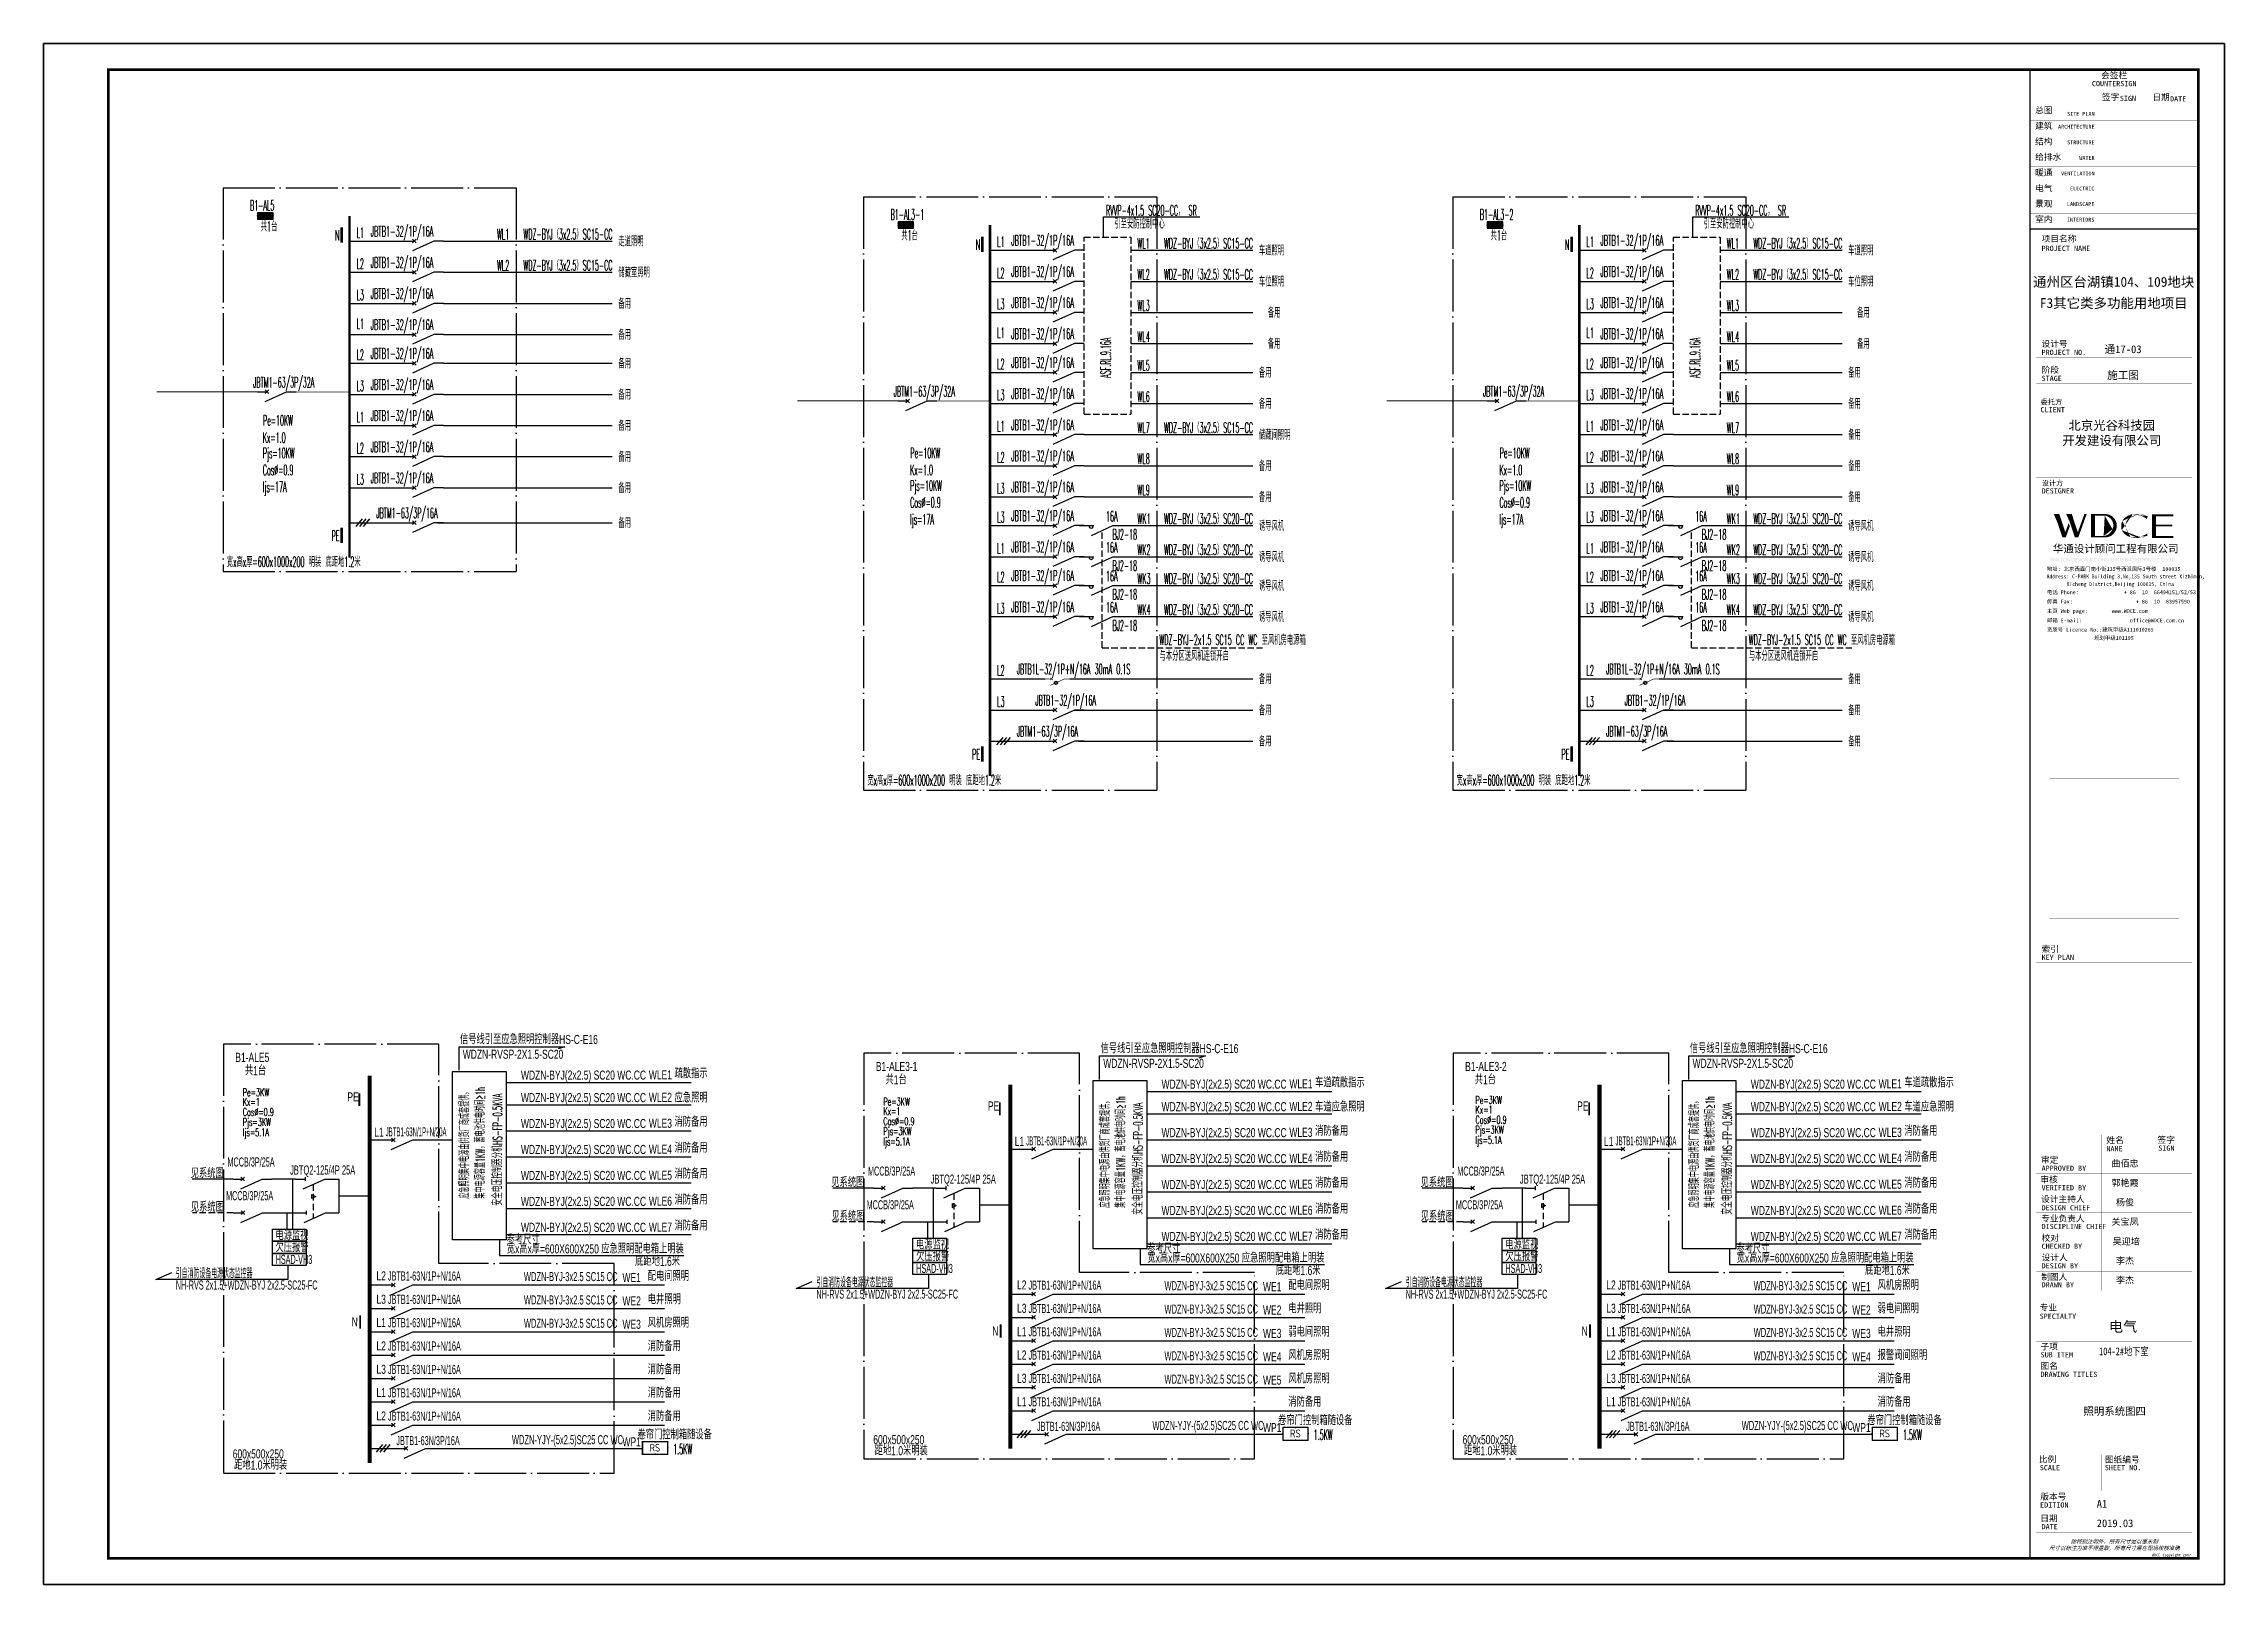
# Model space of a CAD drawing. Extents: x 776418 to 2076422, y -1170708 to 498544.
# Drawn here: x 1159593 to 1243693, y -828816 to -769416 of the extents above; entities that cross this region are included whole.
import ezdxf
from ezdxf.enums import TextEntityAlignment as Align

# ---------------------------------------------------------------- set-up
doc = ezdxf.new("R2010")
doc.units = 0
doc.header["$LTSCALE"] = 1000
doc.header["$MEASUREMENT"] = 0
for name, pattern in [('CONTINOUS', [0]), ('DASH', [0.35, 0.25, -0.1]), ('DOTE', [2.42, 2, -0.2, 0.02, -0.2]), ('HIDDEN', [0.375, 0.25, -0.125])]:
    doc.linetypes.add(name, pattern=pattern)
doc.layers.get('0').update_dxf_attribs({"linetype": 'CONTINUOUS'})
for name, color, linetype in [('D-TEXT', 7, 'CONTINUOUS'), ('DIM-动力', 3, 'CONTINUOUS'), ('DQ', 255, 'CONTINOUS'), ('EL-1', 4, 'DASH'), ('EL-TEXT', 3, 'CONTINUOUS'), ('ELEMENT', 3, 'CONTINUOUS'), ('EQUIP-消防', 80, 'CONTINUOUS'), ('EQUIP-箱柜', 3, 'CONTINUOUS'), ('LAYER3', 7, 'DOTE'), ('PUB_TEXT', 255, 'CONTINUOUS'), ('SHEET_LINE', 6, 'CONTINUOUS'), ('SHEET_TEXT', 7, 'CONTINUOUS'), ('SIG_TEXT', 7, 'CONTINUOUS'), ('TEL_SYMB', 3, 'CONTINUOUS'), ('TEL_TEXT', 3, 'CONTINUOUS'), ('TEL_TITLE', 7, 'CONTINUOUS'), ('WIRE', 4, 'CONTINUOUS'), ('WIRE-动力', 2, 'CONTINUOUS'), ('WIRE-应急', 2, 'DASH'), ('WIRE-照明', 1, 'CONTINUOUS'), ('WIRE-通讯', 4, 'CONTINUOUS'), ('XT', 6, 'CONTINUOUS'), ('字', 7, 'CONTINUOUS')]:
    doc.layers.add(name, color=color, linetype=linetype)
doc.styles.add('_COMPLEX', font='ROS', dxfattribs={"width": 0.6, "bigfont": 'JD'})
doc.styles.add('_HZTXT', font='txt.shx', dxfattribs={"width": 0.8, "bigfont": 'HZTXT.shx'})
doc.styles.add('_JD', font='ros.shx', dxfattribs={"width": 0.8, "bigfont": 'JD.shx'})
doc.styles.add('_TCH_LABEL', font='COMPLEX', dxfattribs={"bigfont": 'GBCBIG'})
doc.styles.add('_TEL_DIM', font='SIMPLEX', dxfattribs={"width": 0.7, "height": 3.5, "bigfont": 'HZTXT'})
doc.styles.add('B', font='ros.shx', dxfattribs={"width": 0.8, "bigfont": 'jd.shx'})
doc.styles.add('DIM_FONT', font='SIMPLEX', dxfattribs={"width": 0.7, "bigfont": 'GBCBIG'})
doc.styles.get("Standard").update_dxf_attribs({"font": 'gbenor.shx', "bigfont": 'gbcbig.shx'})
doc.styles.add('华文细黑', font='STXIHEI.TTF')

msp = doc.modelspace()

# ---------------------------------------------------------------- texts
at = {"layer": 'D-TEXT', "style": '_HZTXT'}
for s, width, p in [('B1-AL5', 0.45, (1167552, -775853)), ('共1台', 0.45, (1167968, -776655)), ('B1-AL3-1', 0.45, (1192255, -776204)), ('RVVP-4x1.5 SC20-CC， SR', 0.45, (1200561, -776042)), ('引至安防控制中心', 0.45, (1200887, -776547)), ('B1-AL3-2', 0.45, (1214980, -776204)), ('RVVP-4x1.5 SC20-CC， SR', 0.45, (1223287, -776042)), ('引至安防控制中心', 0.45, (1223612, -776547)), ('N', 0.45, (1170837, -777010)), ('L1', 0.45, (1171663, -776903)), ('JBTB1-32/1P/16A', 0.4, (1172205, -776853)), ('WL1', 0.45, (1177079, -776961)), ('WDZ-BYJ（3x2.5）SC15-CC', 0.45, (1178099, -776961)), ('走道照明', 0.45, (1181758, -777231)), ('共1台', 0.45, (1192671, -777006)), ('N', 0.45, (1195540, -777361)), ('L1', 0.45, (1196366, -777254)), ('JBTB1-32/1P/16A', 0.4, (1196908, -777204)), ('WL1', 0.45, (1201782, -777312)), ('WDZ-BYJ（3x2.5）SC15-CC', 0.45, (1202802, -777312)), ('共1台', 0.45, (1215396, -777006)), ('N', 0.45, (1218265, -777361)), ('L1', 0.45, (1219091, -777254)), ('JBTB1-32/1P/16A', 0.4, (1219633, -777204)), ('WL1', 0.45, (1224507, -777312)), ('WDZ-BYJ（3x2.5）SC15-CC', 0.45, (1225527, -777312)), ('L2', 0.45, (1171663, -778103)), ('JBTB1-32/1P/16A', 0.4, (1172205, -778053)), ('WL2', 0.45, (1177079, -778161)), ('WDZ-BYJ（3x2.5）SC15-CC', 0.45, (1178099, -778161)), ('车道照明 ', 0.45, (1206460, -777582)), ('车道照明 ', 0.45, (1229185, -777582)), ('储藏室照明', 0.45, (1181758, -778431)), ('L2', 0.45, (1196366, -778454)), ('JBTB1-32/1P/16A', 0.4, (1196908, -778404)), ('WL2', 0.45, (1201782, -778512)), ('WDZ-BYJ（3x2.5）SC15-CC', 0.45, (1202802, -778512)), ('车位照明 ', 0.45, (1206460, -778782)), ('L2', 0.45, (1219091, -778454)), ('JBTB1-32/1P/16A', 0.4, (1219633, -778404)), ('WL2', 0.45, (1224507, -778512)), ('WDZ-BYJ（3x2.5）SC15-CC', 0.45, (1225527, -778512)), ('车位照明 ', 0.45, (1229185, -778782)), ('L3', 0.45, (1171663, -779303)), ('JBTB1-32/1P/16A', 0.4, (1172205, -779253)), ('备用', 0.45, (1181759, -779631)), ('L3', 0.45, (1196366, -779654)), ('JBTB1-32/1P/16A', 0.4, (1196908, -779604)), ('WL3', 0.45, (1201782, -779712)), ('备用', 0.45, (1206803, -779982)), ('L3', 0.45, (1219091, -779654)), ('JBTB1-32/1P/16A', 0.4, (1219633, -779604)), ('WL3', 0.45, (1224507, -779712)), ('备用', 0.45, (1229528, -779982)), ('L1', 0.45, (1171663, -780412)), ('JBTB1-32/1P/16A', 0.4, (1172205, -780453)), ('备用', 0.45, (1181759, -780831)), ('L1', 0.45, (1196366, -780763)), ('JBTB1-32/1P/16A', 0.4, (1196908, -780804)), ('L1', 0.45, (1219091, -780763)), ('JBTB1-32/1P/16A', 0.4, (1219633, -780804)), ('L2', 0.45, (1171663, -781612)), ('JBTB1-32/1P/16A', 0.4, (1172205, -781562)), ('WL4', 0.45, (1201782, -780912)), ('备用', 0.45, (1206803, -781182)), ('WL4', 0.45, (1224507, -780912)), ('备用', 0.45, (1229528, -781182)), ('备用', 0.45, (1181759, -781940)), ('L2', 0.45, (1196366, -781963)), ('JBTB1-32/1P/16A', 0.4, (1196908, -781913)), ('WL5', 0.45, (1201782, -782021)), ('备用', 0.45, (1206462, -782291)), ('L2', 0.45, (1219091, -781963)), ('JBTB1-32/1P/16A', 0.4, (1219633, -781913)), ('WL5', 0.45, (1224507, -782021)), ('备用', 0.45, (1229187, -782291)), ('JBTM1-63/3P/32A', 0.45, (1167673, -782673, 0)), ('L3', 0.45, (1171663, -782812)), ('JBTB1-32/1P/16A', 0.4, (1172205, -782762)), ('备用', 0.45, (1181759, -783140)), ('JBTM1-63/3P/32A', 0.45, (1192376, -783024, 0)), ('L3', 0.45, (1196366, -783163)), ('JBTB1-32/1P/16A', 0.4, (1196908, -783113)), ('WL6', 0.45, (1201782, -783221)), ('JBTM1-63/3P/32A', 0.45, (1215101, -783024, 0)), ('L3', 0.45, (1219091, -783163)), ('JBTB1-32/1P/16A', 0.4, (1219633, -783113)), ('WL6', 0.45, (1224507, -783221)), ('Pe=10KW', 0.45, (1168055, -784143)), ('L1', 0.45, (1171663, -784012)), ('JBTB1-32/1P/16A', 0.4, (1172205, -783962)), ('备用', 0.45, (1206462, -783491)), ('备用', 0.45, (1229187, -783491)), ('Kx=1.0', 0.45, (1168047, -784803)), ('备用', 0.45, (1181759, -784340)), ('L1', 0.45, (1196366, -784363)), ('JBTB1-32/1P/16A', 0.4, (1196908, -784313)), ('WL7', 0.45, (1201782, -784421)), ('WDZ-BYJ（3x2.5）SC15-CC', 0.45, (1202802, -784421)), ('储藏间照明', 0.45, (1206462, -784691)), ('L1', 0.45, (1219091, -784363)), ('JBTB1-32/1P/16A', 0.4, (1219633, -784313)), ('WL7', 0.45, (1224507, -784421)), ('备用', 0.45, (1229187, -784691)), ('Pjs=10KW', 0.45, (1168047, -785403)), ('L2', 0.45, (1171663, -785212)), ('JBTB1-32/1P/16A', 0.4, (1172205, -785162)), ('备用', 0.45, (1181759, -785540)), ('Pe=10KW', 0.45, (1193019, -785394)), ('L2', 0.45, (1196366, -785563)), ('JBTB1-32/1P/16A', 0.4, (1196908, -785513)), ('WL8', 0.45, (1201782, -785621)), ('备用', 0.45, (1206462, -785891)), ('Pe=10KW', 0.45, (1215744, -785394)), ('L2', 0.45, (1219091, -785563)), ('JBTB1-32/1P/16A', 0.4, (1219633, -785513)), ('WL8', 0.45, (1224507, -785621)), ('备用', 0.45, (1229187, -785891)), ('Cos%%C=0.9', 0.45, (1168047, -786053)), ('Ijs=17A', 0.45, (1168047, -786703)), ('L3', 0.45, (1171663, -786412)), ('JBTB1-32/1P/16A', 0.4, (1172205, -786362)), ('备用', 0.45, (1181759, -786740)), ('Kx=1.0', 0.45, (1193011, -786053)), ('Pjs=10KW', 0.45, (1193011, -786653)), ('JBTB1-32/1P/16A', 0.4, (1196908, -786713)), ('Kx=1.0', 0.45, (1215736, -786053)), ('Pjs=10KW', 0.45, (1215736, -786653)), ('JBTB1-32/1P/16A', 0.4, (1219633, -786713)), ('Cos%%C=0.9', 0.45, (1193011, -787303)), ('L3', 0.45, (1196366, -786763)), ('WL9', 0.45, (1201782, -786821)), ('备用', 0.45, (1206462, -787091)), ('Cos%%C=0.9', 0.45, (1215736, -787303)), ('L3', 0.45, (1219091, -786763)), ('WL9', 0.45, (1224507, -786821)), ('备用', 0.45, (1229187, -787091)), ('JBTM1-63/3P/16A', 0.45, (1172424, -787708)), ('备用', 0.45, (1181759, -788086)), ('Ijs=17A', 0.45, (1193011, -787953)), ('L3', 0.45, (1196366, -787872)), ('JBTB1-32/1P/16A', 0.4, (1196908, -787821)), ('16A', 0.45, (1200561, -787836)), ('WK1', 0.45, (1201782, -787930)), ('WDZ-BYJ（3x2.5）SC20-CC', 0.45, (1202802, -787930)), ('诱导风机 ', 0.45, (1206462, -788200)), ('Ijs=17A', 0.45, (1215736, -787953)), ('L3', 0.45, (1219091, -787872)), ('JBTB1-32/1P/16A', 0.4, (1219633, -787821)), ('16A', 0.45, (1223286, -787836)), ('WK1', 0.45, (1224507, -787930)), ('WDZ-BYJ（3x2.5）SC20-CC', 0.45, (1225527, -787930)), ('诱导风机 ', 0.45, (1229187, -788200)), ('PE', 0.45, (1170699, -788589)), ('L1', 0.45, (1196366, -789072)), ('JBTB1-32/1P/16A', 0.4, (1196908, -789021)), ('16A', 0.45, (1200561, -789036)), ('BJ2-18', 0.45, (1200814, -788539)), ('WK2', 0.45, (1201782, -789130)), ('WDZ-BYJ（3x2.5）SC20-CC', 0.45, (1202802, -789130)), ('L1', 0.45, (1219091, -789072)), ('JBTB1-32/1P/16A', 0.4, (1219633, -789021)), ('16A', 0.45, (1223286, -789036)), ('BJ2-18', 0.45, (1223540, -788539)), ('WK2', 0.45, (1224507, -789130)), ('WDZ-BYJ（3x2.5）SC20-CC', 0.45, (1225527, -789130)), ('宽x高x厚=600x1000x200 明装 底距地1.2米', 0.45, (1166658, -789590)), ('JBTB1-32/1P/16A', 0.4, (1196908, -790130)), ('BJ2-18', 0.45, (1200814, -789739)), ('诱导风机 ', 0.45, (1206462, -789400)), ('JBTB1-32/1P/16A', 0.4, (1219633, -790130)), ('BJ2-18', 0.45, (1223540, -789739)), ('诱导风机 ', 0.45, (1229187, -789400)), ('L2', 0.45, (1196366, -790181)), ('16A', 0.45, (1200561, -790145)), ('BJ2-18', 0.45, (1200814, -790848)), ('WK3', 0.45, (1201782, -790239)), ('WDZ-BYJ（3x2.5）SC20-CC', 0.45, (1202802, -790239)), ('诱导风机 ', 0.45, (1206462, -790509)), ('L2', 0.45, (1219091, -790181)), ('16A', 0.45, (1223286, -790145)), ('BJ2-18', 0.45, (1223540, -790848)), ('WK3', 0.45, (1224507, -790239)), ('WDZ-BYJ（3x2.5）SC20-CC', 0.45, (1225527, -790239)), ('诱导风机 ', 0.45, (1229187, -790509)), ('L3', 0.45, (1196366, -791381)), ('JBTB1-32/1P/16A', 0.4, (1196908, -791330)), ('16A', 0.45, (1200561, -791345)), ('WK4', 0.45, (1201782, -791439)), ('WDZ-BYJ（3x2.5）SC20-CC', 0.45, (1202802, -791439)), ('诱导风机 ', 0.45, (1206462, -791709)), ('L3', 0.45, (1219091, -791381)), ('JBTB1-32/1P/16A', 0.4, (1219633, -791330)), ('16A', 0.45, (1223286, -791345)), ('WK4', 0.45, (1224507, -791439)), ('WDZ-BYJ（3x2.5）SC20-CC', 0.45, (1225527, -791439)), ('诱导风机 ', 0.45, (1229187, -791709)), ('BJ2-18', 0.45, (1200814, -792048)), ('WDZ-BYJ-2x1.5 SC15 CC WC 至风机房电源箱', 0.45, (1202629, -792599)), ('BJ2-18', 0.45, (1223540, -792048)), ('WDZ-BYJ-2x1.5 SC15 CC WC 至风机房电源箱', 0.45, (1225354, -792599)), ('与本分区送风机连锁开启', 0.45, (1202629, -793210)), ('与本分区送风机连锁开启', 0.45, (1225354, -793210)), ('L2', 0.45, (1196366, -793780)), ('JBTB1L-32/1P+N/16A 30mA 0.1S', 0.45, (1197124, -793730)), ('备用', 0.45, (1206462, -794108)), ('L2', 0.45, (1219091, -793780)), ('JBTB1L-32/1P+N/16A 30mA 0.1S', 0.45, (1219849, -793730)), ('备用', 0.45, (1229187, -794108)), ('L3', 0.45, (1196366, -794980)), ('JBTB1-32/1P/16A', 0.45, (1197839, -794930)), ('L3', 0.45, (1219091, -794980)), ('JBTB1-32/1P/16A', 0.45, (1220564, -794930)), ('备用', 0.45, (1206462, -795308)), ('备用', 0.45, (1229187, -795308)), ('JBTM1-63/3P/16A', 0.45, (1197126, -796130)), ('备用', 0.45, (1206462, -796508)), ('JBTM1-63/3P/16A', 0.45, (1219851, -796130)), ('备用', 0.45, (1229187, -796508)), ('PE', 0.45, (1195401, -797011)), ('PE', 0.45, (1218126, -797011)), ('宽x高x厚=600x1000x200 明装 底距地1.2米', 0.45, (1191361, -798012)), ('宽x高x厚=600x1000x200 明装 底距地1.2米', 0.45, (1214086, -798012)), ('1.5KW', 0.45, (1208573, -823248)), ('1.5KW', 0.45, (1231298, -823248)), ('1.5KW', 0.45, (1183871, -823797))]:
    msp.add_text(s, height=400, dxfattribs=dict(at, width=width)).set_placement(p)
at = {"layer": 'D-TEXT', "style": '_HZTXT', "width": 0.45}
for p in [(1200753, -782306), (1223478, -782306)]:
    msp.add_text('ASF.RL.9.16A', height=400, rotation=90, dxfattribs=at).set_placement(p)
at = {"layer": 'EL-TEXT', "style": '华文细黑'}
msp.add_text('照明系统图四', height=294, dxfattribs=at).set_placement((1238260, -822287))
at = {"layer": 'PUB_TEXT', "style": '_HZTXT'}
for s, width, p in [('集中电源容量1KW，蓄电池供电时间≥1h', 0.5, (1176604, -813949)), ('安全电压控制器分机HS-FP-0.5KVA ', 0.55, (1177272, -814216)), ('应急照明集中电源由供货厂商成套提供，', 0.5, (1176004, -813949)), ('应急照明集中电源由供货厂商成套提供，', 0.5, (1200706, -814300)), ('集中电源容量1KW，蓄电池供电时间≥1h', 0.5, (1201307, -814300)), ('安全电压控制器分机HS-FP-0.5KVA ', 0.55, (1201975, -814567)), ('应急照明集中电源由供货厂商成套提供，', 0.5, (1223431, -814300)), ('集中电源容量1KW，蓄电池供电时间≥1h', 0.5, (1224032, -814300)), ('安全电压控制器分机HS-FP-0.5KVA ', 0.55, (1224700, -814567))]:
    msp.add_text(s, height=350, rotation=90, dxfattribs=dict(at, width=width)).set_placement(p)
at = {"layer": 'SHEET_TEXT', "style": '华文细黑'}
msp.add_text('吴迎培', height=250, dxfattribs=at).set_placement((1239385, -815468), align=Align.TOP_LEFT)
for tag, p in [('郭艳霞', (1239862, -813211)), ('曲佰忠', (1239862, -812461)), ('杨俊', (1239862, -813961)), ('关宝凤', (1239862, -814711)), ('李杰', (1239862, -816211)), ('李杰', (1239862, -816961))]:
    msp.add_attdef(tag, text='', height=250, dxfattribs=at).set_placement(p, align=Align.TOP_CENTER)
at = {"layer": 'SIG_TEXT', "style": '_TEL_DIM', "width": 0.5}
for s, p in [('Pe=3KW', (1167272, -809996)), ('Cos%%C=0.9', (1167272, -810755)), ('Kx=1', (1167272, -810365)), ('Pe=3KW', (1191977, -810352)), ('Kx=1', (1191977, -810721)), ('Pe=3KW', (1214811, -810295)), ('Kx=1', (1214811, -810664)), ('Pjs=3KW', (1167272, -811139)), ('Ijs=5.1A', (1167272, -811537)), ('Cos%%C=0.9', (1191977, -811111)), ('Pjs=3KW', (1191977, -811495)), ('Cos%%C=0.9', (1214811, -811055)), ('Pjs=3KW', (1214811, -811438)), ('Ijs=5.1A', (1214811, -811836)), ('Ijs=5.1A', (1191977, -811893))]:
    msp.add_text(s, height=300, dxfattribs=at).set_placement(p)
at = {"layer": 'TEL_TEXT', "ltscale": 2}
for s, style, width, p in [('信号线引至应急照明控制器HS-C-E16 ', '_COMPLEX', 0.7, (1175651, -807983)), ('WDZN-RVSP-2X1.5-SC20', '_COMPLEX', 0.7, (1175757, -808552)), ('信号线引至应急照明控制器HS-C-E16 ', '_COMPLEX', 0.7, (1200354, -808334)), ('信号线引至应急照明控制器HS-C-E16 ', '_COMPLEX', 0.7, (1223079, -808334)), ('B1-ALE5', '_COMPLEX', 0.7, (1166986, -808672)), ('WDZN-BYJ(2x2.5) SC20 WC.CC', '_COMPLEX', 0.7, (1178002, -809356)), ('WLE1', '_COMPLEX', 0.7, (1182933, -809345)), ('疏散指示', '_COMPLEX', 0.7, (1183925, -809297)), ('B1-ALE3-1', '_COMPLEX', 0.7, (1191688, -809023)), ('WDZN-RVSP-2X1.5-SC20', '_COMPLEX', 0.7, (1200459, -808902)), ('B1-ALE3-2', '_COMPLEX', 0.7, (1214413, -809023)), ('WDZN-RVSP-2X1.5-SC20', '_COMPLEX', 0.7, (1223184, -808902)), ('WDZN-BYJ(2x2.5) SC20 WC.CC', '_COMPLEX', 0.7, (1178002, -810224)), ('WLE2', '_COMPLEX', 0.7, (1182933, -810213)), ('应急照明', '_COMPLEX', 0.7, (1183925, -810233)), ('WDZN-BYJ(2x2.5) SC20 WC.CC', '_COMPLEX', 0.7, (1202705, -809706)), ('WLE1', '_COMPLEX', 0.7, (1207636, -809696)), ('车道疏散指示', '_COMPLEX', 0.7, (1208628, -809648)), ('WDZN-BYJ(2x2.5) SC20 WC.CC', '_COMPLEX', 0.7, (1225430, -809706)), ('WLE1', '_COMPLEX', 0.7, (1230361, -809696)), ('车道疏散指示', '_COMPLEX', 0.7, (1231353, -809648)), ('WDZN-BYJ(2x2.5) SC20 WC.CC', '_COMPLEX', 0.7, (1202705, -810574)), ('WLE2', '_COMPLEX', 0.7, (1207636, -810564)), ('车道应急照明', '_COMPLEX', 0.7, (1208628, -810584)), ('WDZN-BYJ(2x2.5) SC20 WC.CC', '_COMPLEX', 0.7, (1225430, -810574)), ('WLE2', '_COMPLEX', 0.7, (1230361, -810564)), ('车道应急照明', '_COMPLEX', 0.7, (1231353, -810584)), ('L1', '_COMPLEX', 0.7, (1172340, -811560)), ('JBTB1-63N/1P+N/20A', '_COMPLEX', 0.4, (1172783, -811544)), ('WDZN-BYJ(2x2.5) SC20 WC.CC', '_COMPLEX', 0.7, (1178002, -811224)), ('WLE3', '_COMPLEX', 0.7, (1182933, -811214)), ('消防备用', '_COMPLEX', 0.7, (1183925, -811165)), ('L1', '_COMPLEX', 0.7, (1197043, -811910)), ('JBTB1-63N/1P+N/20A', '_COMPLEX', 0.4, (1197486, -811895)), ('WDZN-BYJ(2x2.5) SC20 WC.CC', '_COMPLEX', 0.7, (1202705, -811575)), ('WLE3', '_COMPLEX', 0.7, (1207636, -811564)), ('消防备用', '_COMPLEX', 0.7, (1208628, -811516)), ('L1', '_COMPLEX', 0.7, (1219768, -811910)), ('JBTB1-63N/1P+N/20A', '_COMPLEX', 0.4, (1220211, -811895)), ('WDZN-BYJ(2x2.5) SC20 WC.CC', '_COMPLEX', 0.7, (1225430, -811575)), ('WLE3', '_COMPLEX', 0.7, (1230361, -811564)), ('消防备用', '_COMPLEX', 0.7, (1231353, -811516)), ('MCCB/3P/25A', '_JD', 0.55, (1166683, -812706)), ('WDZN-BYJ(2x2.5) SC20 WC.CC', '_COMPLEX', 0.7, (1178002, -812224)), ('WLE4', '_COMPLEX', 0.7, (1182933, -812214)), ('消防备用', '_COMPLEX', 0.7, (1183925, -812166)), ('WDZN-BYJ(2x2.5) SC20 WC.CC', '_COMPLEX', 0.7, (1202705, -812575)), ('WLE4', '_COMPLEX', 0.7, (1207636, -812565)), ('消防备用', '_COMPLEX', 0.7, (1208628, -812517)), ('WDZN-BYJ(2x2.5) SC20 WC.CC', '_COMPLEX', 0.7, (1225430, -812575)), ('WLE4', '_COMPLEX', 0.7, (1230361, -812565)), ('消防备用', '_COMPLEX', 0.7, (1231353, -812517)), ('WDZN-BYJ(2x2.5) SC20 WC.CC', '_COMPLEX', 0.7, (1178002, -813225)), ('WLE5', '_COMPLEX', 0.7, (1182933, -813214)), ('消防备用', '_COMPLEX', 0.7, (1183925, -813166)), ('MCCB/3P/25A', '_JD', 0.55, (1191386, -813057)), ('WDZN-BYJ(2x2.5) SC20 WC.CC', '_COMPLEX', 0.7, (1202705, -813575)), ('WLE5', '_COMPLEX', 0.7, (1207636, -813565)), ('消防备用', '_COMPLEX', 0.7, (1208628, -813517)), ('MCCB/3P/25A', '_JD', 0.55, (1214111, -813057)), ('WDZN-BYJ(2x2.5) SC20 WC.CC', '_COMPLEX', 0.7, (1225430, -813575)), ('WLE5', '_COMPLEX', 0.7, (1230361, -813565)), ('消防备用', '_COMPLEX', 0.7, (1231353, -813517)), ('MCCB/3P/25A', '_JD', 0.55, (1166629, -814005)), ('WDZN-BYJ(2x2.5) SC20 WC.CC', '_COMPLEX', 0.7, (1178002, -814225)), ('WLE6', '_COMPLEX', 0.7, (1182933, -814215)), ('消防备用', '_COMPLEX', 0.7, (1183925, -814167)), ('MCCB/3P/25A', '_JD', 0.55, (1191332, -814356)), ('MCCB/3P/25A', '_JD', 0.55, (1214057, -814356)), ('WDZN-BYJ(2x2.5) SC20 WC.CC', '_COMPLEX', 0.7, (1178002, -815225)), ('WLE7', '_COMPLEX', 0.7, (1182933, -815215)), ('消防备用', '_COMPLEX', 0.7, (1183925, -815167)), ('WDZN-BYJ(2x2.5) SC20 WC.CC', '_COMPLEX', 0.7, (1202705, -814576)), ('WLE6', '_COMPLEX', 0.7, (1207636, -814566)), ('消防备用', '_COMPLEX', 0.7, (1208628, -814517)), ('WDZN-BYJ(2x2.5) SC20 WC.CC', '_COMPLEX', 0.7, (1225430, -814576)), ('WLE6', '_COMPLEX', 0.7, (1230361, -814566)), ('消防备用', '_COMPLEX', 0.7, (1231353, -814517)), ('欠压报警', '_COMPLEX', 0.7, (1168538, -815999, 37)), ('电源监视', '_COMPLEX', 0.7, (1168534, -815544, 37)), ('参考尺寸', '_COMPLEX', 0.7, (1177450, -815699, 0)), ('宽x高x厚=600X600X250 应急照明配电箱上明装 ', '_COMPLEX', 0.7, (1177456, -816057, 0)), ('电源监视', '_COMPLEX', 0.7, (1193237, -815895, 37)), ('参考尺寸', '_COMPLEX', 0.7, (1202153, -816050, 0)), ('WDZN-BYJ(2x2.5) SC20 WC.CC', '_COMPLEX', 0.7, (1202705, -815576)), ('WLE7', '_COMPLEX', 0.7, (1207636, -815566)), ('消防备用', '_COMPLEX', 0.7, (1208628, -815518)), ('电源监视', '_COMPLEX', 0.7, (1215962, -815895, 37)), ('参考尺寸', '_COMPLEX', 0.7, (1224878, -816050, 0)), ('WDZN-BYJ(2x2.5) SC20 WC.CC', '_COMPLEX', 0.7, (1225430, -815576)), ('WLE7', '_COMPLEX', 0.7, (1230361, -815566)), ('消防备用', '_COMPLEX', 0.7, (1231353, -815518)), ('HSAD-VH3', '_COMPLEX', 0.5, (1168539, -816461)), ('底距地1.6米', '_COMPLEX', 0.7, (1182405, -816536, 0)), ('欠压报警', '_COMPLEX', 0.7, (1193241, -816350, 37)), ('HSAD-VH3', '_COMPLEX', 0.5, (1193242, -816812)), ('宽x高x厚=600X600X250 应急照明配电箱上明装 ', '_COMPLEX', 0.7, (1202159, -816408, 0)), ('底距地1.6米', '_COMPLEX', 0.7, (1207108, -816886, 0)), ('欠压报警', '_COMPLEX', 0.7, (1215966, -816350, 37)), ('HSAD-VH3', '_COMPLEX', 0.5, (1215967, -816812)), ('宽x高x厚=600X600X250 应急照明配电箱上明装 ', '_COMPLEX', 0.7, (1224884, -816408, 0)), ('底距地1.6米', '_COMPLEX', 0.7, (1229833, -816886, 0)), ('引自消防设备电源状态监控器 ', '_COMPLEX', 0.5, (1164692, -817008)), ('NH-RVS 2x1.5+WDZN-BYJ 2x2.5-SC25-FC ', '_COMPLEX', 0.5, (1164692, -817450)), ('L2', '_COMPLEX', 0.7, (1172429, -817097)), ('JBTB1-63N/1P+N/16A', '_COMPLEX', 0.5, (1172874, -817102)), ('WDZN-BYJ-3x2.5 SC15 CC', '_COMPLEX', 0.6, (1178116, -817125)), ('WE1', '_COMPLEX', 0.7, (1181916, -817163)), ('配电间照明', '_COMPLEX', 0.7, (1182892, -817111)), ('引自消防设备电源状态监控器 ', '_COMPLEX', 0.5, (1189394, -817359)), ('NH-RVS 2x1.5+WDZN-BYJ 2x2.5-SC25-FC ', '_COMPLEX', 0.5, (1189394, -817801)), ('L2', '_COMPLEX', 0.7, (1197132, -817447)), ('JBTB1-63N/1P+N/16A', '_COMPLEX', 0.5, (1197576, -817452)), ('WDZN-BYJ-3x2.5 SC15 CC', '_COMPLEX', 0.6, (1202818, -817476)), ('WE1', '_COMPLEX', 0.7, (1206618, -817514)), ('配电间照明', '_COMPLEX', 0.7, (1207595, -817462)), ('引自消防设备电源状态监控器 ', '_COMPLEX', 0.5, (1212119, -817359)), ('NH-RVS 2x1.5+WDZN-BYJ 2x2.5-SC25-FC ', '_COMPLEX', 0.5, (1212119, -817801)), ('L2', '_COMPLEX', 0.7, (1219857, -817447)), ('JBTB1-63N/1P+N/16A', '_COMPLEX', 0.5, (1220301, -817452)), ('WDZN-BYJ-3x2.5 SC15 CC', '_COMPLEX', 0.6, (1225543, -817476)), ('WE1', '_COMPLEX', 0.7, (1229343, -817514)), ('风机房照明', '_COMPLEX', 0.7, (1230320, -817462)), ('L3', '_COMPLEX', 0.7, (1172429, -817997)), ('JBTB1-63N/1P+N/16A', '_COMPLEX', 0.5, (1172874, -818002)), ('WDZN-BYJ-3x2.5 SC15 CC', '_COMPLEX', 0.6, (1178116, -818025)), ('电井照明', '_COMPLEX', 0.7, (1182892, -818011)), ('L3', '_COMPLEX', 0.7, (1197132, -818347)), ('JBTB1-63N/1P+N/16A', '_COMPLEX', 0.5, (1197576, -818352)), ('WDZN-BYJ-3x2.5 SC15 CC', '_COMPLEX', 0.6, (1202818, -818376)), ('电井照明', '_COMPLEX', 0.7, (1207595, -818362)), ('L3', '_COMPLEX', 0.7, (1219857, -818347)), ('JBTB1-63N/1P+N/16A', '_COMPLEX', 0.5, (1220301, -818352)), ('WDZN-BYJ-3x2.5 SC15 CC', '_COMPLEX', 0.6, (1225543, -818376)), ('弱电间照明', '_COMPLEX', 0.7, (1230320, -818362)), ('L1', '_COMPLEX', 0.7, (1172429, -818897)), ('JBTB1-63N/1P+N/16A', '_COMPLEX', 0.5, (1172874, -818902)), ('WDZN-BYJ-3x2.5 SC15 CC', '_COMPLEX', 0.6, (1178116, -818925)), ('风机房照明', '_COMPLEX', 0.7, (1182892, -818911)), ('L1', '_COMPLEX', 0.7, (1197132, -819247)), ('JBTB1-63N/1P+N/16A', '_COMPLEX', 0.5, (1197576, -819252)), ('WDZN-BYJ-3x2.5 SC15 CC', '_COMPLEX', 0.6, (1202818, -819276)), ('弱电间照明', '_COMPLEX', 0.7, (1207595, -819262)), ('L1', '_COMPLEX', 0.7, (1219857, -819247)), ('JBTB1-63N/1P+N/16A', '_COMPLEX', 0.5, (1220301, -819252)), ('WDZN-BYJ-3x2.5 SC15 CC', '_COMPLEX', 0.6, (1225543, -819276)), ('电井照明', '_COMPLEX', 0.7, (1230320, -819262)), ('L2', '_COMPLEX', 0.7, (1172429, -819797)), ('JBTB1-63N/1P+N/16A', '_COMPLEX', 0.5, (1172874, -819802)), ('消防备用', '_COMPLEX', 0.7, (1182892, -819811)), ('L2', '_COMPLEX', 0.7, (1197132, -820147)), ('JBTB1-63N/1P+N/16A', '_COMPLEX', 0.5, (1197576, -820152)), ('WDZN-BYJ-3x2.5 SC15 CC', '_COMPLEX', 0.6, (1202818, -820176)), ('风机房照明', '_COMPLEX', 0.7, (1207595, -820162)), ('L2', '_COMPLEX', 0.7, (1219857, -820147)), ('JBTB1-63N/1P+N/16A', '_COMPLEX', 0.5, (1220301, -820152)), ('WDZN-BYJ-3x2.5 SC15 CC', '_COMPLEX', 0.6, (1225543, -820176)), ('报警阀间照明', '_COMPLEX', 0.7, (1230320, -820162)), ('L3', '_COMPLEX', 0.7, (1172429, -820697)), ('JBTB1-63N/1P+N/16A', '_COMPLEX', 0.5, (1172874, -820702)), ('消防备用', '_COMPLEX', 0.7, (1182892, -820711)), ('L3', '_COMPLEX', 0.7, (1197132, -821047)), ('JBTB1-63N/1P+N/16A', '_COMPLEX', 0.5, (1197576, -821052)), ('WDZN-BYJ-3x2.5 SC15 CC', '_COMPLEX', 0.6, (1202818, -821076)), ('风机房照明', '_COMPLEX', 0.7, (1207595, -821062)), ('L3', '_COMPLEX', 0.7, (1219857, -821047)), ('JBTB1-63N/1P+N/16A', '_COMPLEX', 0.5, (1220301, -821052)), ('消防备用', '_COMPLEX', 0.7, (1230320, -821062)), ('L1', '_COMPLEX', 0.7, (1172429, -821597)), ('JBTB1-63N/1P+N/16A', '_COMPLEX', 0.5, (1172874, -821602)), ('消防备用', '_COMPLEX', 0.7, (1182892, -821611)), ('L1', '_COMPLEX', 0.7, (1197132, -821947)), ('JBTB1-63N/1P+N/16A', '_COMPLEX', 0.5, (1197576, -821952)), ('消防备用', '_COMPLEX', 0.7, (1207595, -821962)), ('L1', '_COMPLEX', 0.7, (1219857, -821947)), ('JBTB1-63N/1P+N/16A', '_COMPLEX', 0.5, (1220301, -821952)), ('消防备用', '_COMPLEX', 0.7, (1230320, -821962)), ('L2', '_COMPLEX', 0.7, (1172429, -822497)), ('JBTB1-63N/1P+N/16A', '_COMPLEX', 0.5, (1172874, -822502)), ('消防备用', '_COMPLEX', 0.7, (1182892, -822511)), ('WDZN-YJY-(5x2.5)SC25 CC WC ', '_COMPLEX', 0.6, (1202355, -822863)), ('卷帘门控制箱随设备', '_COMPLEX', 0.7, (1207201, -822673)), ('WDZN-YJY-(5x2.5)SC25 CC WC ', '_COMPLEX', 0.6, (1225080, -822863)), ('卷帘门控制箱随设备', '_COMPLEX', 0.7, (1229926, -822673)), ('JBTB1-63N/3P/16A', '_COMPLEX', 0.5, (1173198, -823448)), ('WDZN-YJY-(5x2.5)SC25 CC WC ', '_COMPLEX', 0.6, (1177653, -823412)), ('WP1', '_COMPLEX', 0.7, (1181916, -823495)), ('卷帘门控制箱随设备', '_COMPLEX', 0.7, (1182498, -823222)), ('JBTB1-63N/3P/16A', '_COMPLEX', 0.5, (1197900, -822899)), ('WP1', '_COMPLEX', 0.7, (1206618, -822946)), ('JBTB1-63N/3P/16A', '_COMPLEX', 0.5, (1220625, -822899)), ('WP1', '_COMPLEX', 0.7, (1229343, -822946))]:
    msp.add_text(s, height=350, dxfattribs=dict(at, style=style, width=width)).set_placement(p)
at = {"layer": 'TEL_TEXT', "linetype": 'Continuous', "style": 'B', "oblique": 0.7}
for s, width, p in [('共1台', 0.7, (1167356, -809186)), ('共1台', 0.7, (1192058, -809537)), ('共1台', 0.7, (1214783, -809537)), ('见系统图', 0.7, (1165264, -813149)), ('JBTQ2-125/4P 25A', 0.6, (1169096, -813016)), ('见系统图', 0.7, (1189967, -813500)), ('JBTQ2-125/4P 25A', 0.6, (1193799, -813367)), ('见系统图', 0.7, (1212692, -813500)), ('JBTQ2-125/4P 25A', 0.6, (1216524, -813367)), ('见系统图', 0.7, (1165269, -814449)), ('见系统图', 0.7, (1189971, -814799)), ('见系统图', 0.7, (1212697, -814799)), ('600x500x250', 0.7, (1191587, -823411)), ('600x500x250', 0.7, (1214312, -823411)), ('600x500x250', 0.7, (1166885, -823960)), ('距地1.0米明装', 0.7, (1166938, -824390)), ('距地1.0米明装', 0.7, (1191641, -823841)), ('距地1.0米明装', 0.7, (1214366, -823841))]:
    msp.add_text(s, height=350, dxfattribs=dict(at, width=width)).set_placement(p)
at = {"layer": 'TEL_TEXT', "color": 1, "linetype": 'Continuous', "style": 'B', "oblique": 0.7, "width": 0.7}
for s, p in [('PE', (1171305, -810197)), ('PE', (1196008, -810548)), ('PE', (1218733, -810548)), ('N', (1171473, -818871)), ('N', (1196175, -819222)), ('N', (1218900, -819222))]:
    msp.add_text(s, height=350, dxfattribs=at).set_placement(p)
at = {"layer": 'TEL_TEXT', "style": '_COMPLEX', "width": 0.7}
for s, p in [('WE2', (1181916, -818063)), ('WE2', (1206618, -818414)), ('WE2', (1229343, -818414)), ('WE3', (1181916, -818963)), ('WE3', (1206618, -819314)), ('WE3', (1229343, -819314)), ('WE4', (1206618, -820214)), ('WE4', (1229343, -820214)), ('WE5', (1206618, -821114))]:
    msp.add_text(s, height=350, dxfattribs=at).set_placement(p)
at = {"layer": '字', "style": '华文细黑', "width": 0.75}
msp.add_text('104-2#地下室', height=300, dxfattribs=at).set_placement((1238860, -819980))

# ---------------------------------------------------------------- blocks, each defined once
blk = doc.blocks.new('A$C00115E70')
at = {"layer": 'WIRE-通讯', "ltscale": 0.001}
blk.add_lwpolyline([(-84100, 59400), (0, 59400), (0, 0), (-84100, 0)], close=True, dxfattribs=at)
blk = doc.blocks.new('WDCE Copyright200X')
at = {"const_width": 0.016}
blk.add_lwpolyline([(-10.6, 1.26, 1), (-11.4, 1.26, 1)], format="xyb", close=True, dxfattribs=at)
at = {"style": '华文细黑'}
for s, p in [('WDCE ', (-11.46, 0.5)), ('     Copyright ', (-3.51, 0.5))]:
    blk.add_text(s, height=1, dxfattribs=at).set_placement(p, align=Align.BOTTOM_RIGHT)
blk.add_text('c', height=0.6, dxfattribs=at).set_placement((-11.04, 1.35), align=Align.MIDDLE_CENTER)
blk.add_attdef('200X', text='', height=1, dxfattribs=at).set_placement((-0.45, 0.5), align=Align.BOTTOM_RIGHT)
blk = doc.blocks.new('A$C69861949')
at = {"ltscale": 0.001}
h = blk.add_hatch(color=1, dxfattribs=at)
edge = h.paths.add_edge_path()
edge.add_line((6.19, 4.5), (5.72, 5.69))
edge.add_line((5.72, 5.69), (4.44, 2.16))
edge.add_line((4.44, 2.16), (2.13, 9.19))
edge.add_line((2.13, 9.19), (0, 9.19))
edge.add_arc((-16.38, 0.19), 18.69, 17.58721, 28.77623, ccw=False)
edge.add_line((1.43, 5.84), (3.29, 0.2))
edge.add_line((3.29, 0.2), (4.63, 0.2))
edge.add_line((4.63, 0.2), (6.19, 4.5))
h = blk.add_hatch(color=256, dxfattribs=at)
edge = h.paths.add_edge_path()
edge.add_line((12.68, 9.16), (11.78, 9.16))
edge.add_line((11.78, 9.16), (9.25, 2.16))
edge.add_line((9.25, 2.16), (6.94, 9.19))
edge.add_line((6.94, 9.19), (4.81, 9.19))
edge.add_arc((-11.57, 0.19), 18.69, 17.58721, 28.77623, ccw=False)
edge.add_line((6.25, 5.84), (8.1, 0.2))
edge.add_line((8.1, 0.2), (9.45, 0.2))
edge.add_line((9.45, 0.2), (12.68, 9.16))
h = blk.add_hatch(color=256, dxfattribs=at)
edge = h.paths.add_edge_path(flags=16)
edge.add_line((15.83, 8.57), (19.63, 8.57))
edge.add_arc((19.17, 4.82), 3.78, -23.14183, 82.94423, ccw=False)
edge.add_arc((18.56, 5.02), 4.42, 278.68499, 337.52631, ccw=False)
edge.add_line((19.22, 0.65), (15.83, 0.65))
edge.add_line((15.83, 0.65), (15.83, 8.57))
edge = h.paths.add_edge_path()
edge.add_line((19.82, 9.18), (14.31, 9.18))
edge.add_line((14.31, 9.18), (14.31, 0.18))
edge.add_line((14.31, 0.18), (19.82, 0.18))
edge.add_arc((19.82, 4.68), 4.5, 270, 450)
h = blk.add_hatch(color=256, dxfattribs=at)
edge = h.paths.add_edge_path()
edge.add_arc((32.12, 5.29), 4.85, 246.03927, 272.69016)
edge.add_arc((32.04, 6.93), 6.49, 272.70718, 286.02076)
edge.add_arc((32.38, 6.77), 6.25, 283.4194, 305.53004)
edge.add_line((36.01, 1.68), (36.01, 0.69))
edge.add_arc((32.99, 7.2), 7.17, 276.4266, 294.9218, ccw=False)
edge.add_arc((32.35, 12.88), 12.89, 257.71776, 276.4266, ccw=False)
edge.add_arc((30.66, 5.12), 4.95, 205.78561, 257.71776, ccw=False)
edge.add_arc((31.4, 4.47), 5.41, 157.62793, 196.11384, ccw=False)
edge.add_arc((31.4, 3.21), 6.01, 98.7561, 146.4478, ccw=False)
edge.add_arc((31.98, -1.34), 10.59, 83.99714, 98.11605, ccw=False)
edge.add_arc((32.42, 0.85), 8.38, 63.15797, 85.43526, ccw=False)
edge.add_line((36.21, 8.32), (35.86, 7.28))
edge.add_arc((31.06, 1.12), 7.81, 52.02624, 73.21555)
edge.add_arc((32.2, 4.92), 3.84, 73.21555, 96.60398)
edge.add_arc((32.39, 3.31), 5.47, 96.60398, 125.54997)
edge.add_arc((31.35, 4.76), 3.68, 125.54997, 164.03)
edge.add_arc((31.71, 4.66), 4.06, 164.03, 213.62566)
edge.add_arc((31.98, 4.83), 4.37, 213.62566, 245.27195)
blk.add_hatch(color=256, dxfattribs=at).paths.add_polyline_path([(45.65, 5.06), (39.44, 5.06), (39.44, 8.3), (46.09, 8.3), (46.09, 9.01), (37.82, 9.01), (37.82, 0), (46.09, 0), (46.09, 0.7), (39.44, 0.7), (39.44, 4.41), (45.65, 4.41)])
blk = doc.blocks.new('A$C51FB5BAD')
at = {"layer": 'SHEET_TEXT'}
h = blk.add_hatch(color=256, dxfattribs=at)
h.paths.add_polyline_path([(-886, -18950), (-883, -18943), (-875, -18940), (-867, -18943), (-864, -18950), (-867, -18958), (-875, -18961), (-883, -18958)])
h.paths.add_polyline_path([(-994, -18829), (-1021, -18829), (-1021, -18959), (-980, -18959), (-972, -18959), (-959, -18957), (-949, -18955), (-941, -18951), (-1009, -18947), (-1009, -18842), (-999, -18842), (-943, -18838), (-954, -18833), (-959, -18832), (-968, -18830), (-980, -18829)])
h.paths.add_polyline_path([(-943, -18838), (-999, -18842), (-997, -18842), (-984, -18842), (-973, -18843), (-964, -18844), (-963, -18844), (-952, -18848), (-943, -18854), (-943, -18854), (-935, -18862), (-930, -18872), (-929, -18874), (-926, -18884), (-925, -18896), (-925, -18896), (-926, -18908), (-929, -18918), (-934, -18927), (-941, -18935), (-949, -18941), (-959, -18944), (-960, -18944), (-968, -18946), (-980, -18946), (-994, -18947), (-1009, -18947), (-941, -18951), (-933, -18946), (-926, -18938), (-919, -18929), (-919, -18928), (-915, -18918), (-913, -18907), (-912, -18896), (-912, -18889), (-914, -18878), (-917, -18868), (-918, -18864), (-924, -18854), (-931, -18846), (-934, -18844)])
h.paths.add_polyline_path([(-1040, -18829), (-1111, -18829), (-1111, -18842), (-1082, -18842), (-1082, -18959), (-1069, -18959), (-1069, -18842), (-1040, -18842)])
h.paths.add_polyline_path([(-1168, -18829), (-1181, -18829), (-1181, -18959), (-1118, -18959), (-1118, -18946), (-1168, -18946)])
h.paths.add_polyline_path([(-1221, -18935), (-1209, -18941), (-1227, -18974), (-1236, -18970)])
h.paths.add_polyline_path([(-1281, -18950), (-1277, -18943), (-1270, -18940), (-1262, -18943), (-1259, -18950), (-1262, -18958), (-1270, -18961), (-1277, -18958)])
h.paths.add_polyline_path([(-1377, -18826), (-1378, -18826), (-1390, -18827), (-1400, -18830), (-1410, -18835), (-1412, -18836), (-1376, -18838), (-1365, -18839), (-1355, -18842), (-1346, -18848), (-1337, -18855), (-1330, -18863), (-1325, -18872), (-1322, -18883), (-1321, -18894), (-1321, -18894), (-1322, -18906), (-1325, -18916), (-1330, -18925), (-1337, -18934), (-1345, -18941), (-1354, -18946), (-1365, -18949), (-1376, -18949), (-1339, -18952), (-1330, -18945), (-1323, -18938), (-1316, -18928), (-1315, -18926), (-1311, -18916), (-1308, -18905), (-1307, -18894), (-1307, -18891), (-1309, -18880), (-1312, -18870), (-1316, -18860), (-1318, -18857), (-1324, -18849), (-1332, -18841), (-1341, -18835), (-1344, -18833), (-1354, -18829), (-1365, -18827)])
h.paths.add_polyline_path([(-1412, -18836), (-1421, -18843), (-1429, -18851), (-1435, -18860), (-1436, -18862), (-1441, -18873), (-1443, -18883), (-1444, -18895), (-1444, -18897), (-1443, -18908), (-1440, -18919), (-1435, -18929), (-1434, -18930), (-1427, -18939), (-1419, -18947), (-1410, -18953), (-1407, -18954), (-1397, -18959), (-1387, -18961), (-1375, -18962), (-1373, -18962), (-1362, -18961), (-1351, -18958), (-1341, -18953), (-1339, -18952), (-1376, -18949), (-1386, -18949), (-1396, -18946), (-1406, -18941), (-1414, -18933), (-1421, -18925), (-1426, -18916), (-1429, -18906), (-1431, -18895), (-1431, -18894), (-1429, -18883), (-1426, -18873), (-1422, -18863), (-1415, -18855), (-1407, -18848), (-1398, -18843), (-1387, -18840), (-1376, -18838)])
h.paths.add_polyline_path([(-1521, -18826), (-1525, -18826), (-1536, -18827), (-1547, -18830), (-1557, -18835), (-1559, -18836), (-1521, -18838), (-1511, -18839), (-1500, -18842), (-1491, -18846), (-1482, -18853), (-1474, -18861), (-1464, -18853), (-1471, -18846), (-1479, -18839), (-1489, -18833), (-1499, -18829), (-1510, -18827)])
h.paths.add_polyline_path([(-1559, -18836), (-1568, -18842), (-1576, -18850), (-1582, -18859), (-1583, -18861), (-1588, -18871), (-1590, -18882), (-1591, -18893), (-1590, -18905), (-1588, -18915), (-1584, -18925), (-1579, -18934), (-1571, -18943), (-1571, -18943), (-1563, -18950), (-1520, -18950), (-1521, -18950), (-1533, -18949), (-1543, -18946), (-1553, -18941), (-1561, -18934), (-1561, -18934), (-1568, -18925), (-1574, -18916), (-1576, -18906), (-1577, -18894), (-1577, -18894), (-1576, -18883), (-1573, -18873), (-1568, -18863), (-1561, -18855), (-1560, -18855), (-1552, -18848), (-1542, -18843), (-1532, -18840), (-1521, -18838)])
h.paths.add_polyline_path([(-1474, -18929), (-1481, -18935), (-1489, -18941), (-1499, -18946), (-1509, -18949), (-1520, -18950), (-1563, -18950), (-1554, -18955), (-1544, -18959), (-1533, -18961), (-1521, -18962), (-1510, -18961), (-1499, -18959), (-1489, -18955), (-1481, -18951), (-1472, -18945), (-1464, -18936)])
h.paths.add_polyline_path([(-1713, -18826), (-1715, -18826), (-1727, -18827), (-1737, -18829), (-1747, -18833), (-1756, -18839), (-1764, -18846), (-1770, -18853), (-1776, -18862), (-1781, -18872), (-1783, -18883), (-1784, -18894), (-1784, -18903), (-1781, -18914), (-1777, -18924), (-1771, -18933), (-1764, -18942), (-1761, -18944), (-1753, -18951), (-1711, -18950), (-1714, -18950), (-1725, -18948), (-1735, -18945), (-1745, -18940), (-1753, -18933), (-1754, -18933), (-1761, -18924), (-1766, -18914), (-1769, -18904), (-1770, -18893), (-1770, -18887), (-1768, -18876), (-1763, -18866), (-1759, -18860), (-1751, -18852), (-1741, -18846), (-1734, -18843), (-1723, -18840), (-1712, -18839), (-1672, -18837), (-1681, -18832), (-1692, -18829), (-1702, -18827)])
h.paths.add_polyline_path([(-1672, -18837), (-1712, -18839), (-1709, -18839), (-1698, -18841), (-1687, -18844), (-1681, -18847), (-1672, -18853), (-1663, -18860), (-1654, -18851), (-1654, -18851), (-1663, -18843)])
h.paths.add_polyline_path([(-1646, -18897), (-1702, -18897), (-1702, -18909), (-1660, -18909), (-1661, -18911), (-1664, -18922), (-1669, -18931), (-1677, -18939), (-1679, -18941), (-1689, -18946), (-1699, -18949), (-1711, -18950), (-1753, -18951), (-1744, -18956), (-1734, -18959), (-1723, -18961), (-1711, -18962), (-1703, -18962), (-1692, -18960), (-1681, -18957), (-1672, -18951), (-1664, -18945), (-1659, -18938), (-1653, -18930), (-1649, -18920), (-1647, -18909)])
h.paths.add_polyline_path([(-1918, -18829), (-1908, -18861), (-1822, -18959), (-1832, -18929)])
h.paths.add_polyline_path([(-1918, -18829), (-1921, -18829), (-1921, -18959), (-1908, -18959), (-1908, -18861)])
h.paths.add_polyline_path([(-1819, -18829), (-1832, -18829), (-1832, -18929), (-1822, -18959), (-1819, -18959)])
h.paths.add_polyline_path([(-1964, -18829), (-1951, -18829), (-1951, -18959), (-1964, -18959)])
h.paths.add_polyline_path([(-2045, -18829), (-2071, -18829), (-2071, -18959), (-2058, -18959), (-2058, -18899), (-2051, -18899), (-2020, -18898), (-2010, -18895), (-2002, -18890), (-2058, -18886), (-2058, -18842), (-2035, -18842), (-2002, -18837), (-2005, -18835), (-2016, -18831), (-2021, -18830), (-2031, -18829)])
h.paths.add_polyline_path([(-2002, -18837), (-2035, -18842), (-2032, -18842), (-2020, -18843), (-2011, -18847), (-2006, -18853), (-2004, -18864), (-2005, -18873), (-2011, -18881), (-2013, -18882), (-2023, -18885), (-2036, -18886), (-2058, -18886), (-2002, -18890), (-1996, -18884), (-1991, -18875), (-1990, -18864), (-1990, -18859), (-1993, -18849), (-1995, -18846)])
h.paths.add_polyline_path([(-2020, -18898), (-2051, -18899), (-2035, -18899), (-2032, -18899)], flags=17)
h.paths.add_polyline_path([(-2051, -18899), (-2004, -18959), (-1988, -18959), (-2035, -18899)])
h.paths.add_polyline_path([(-2094, -18829), (-2169, -18829), (-2169, -18959), (-2095, -18959), (-2095, -18946), (-2156, -18946), (-2156, -18895), (-2095, -18895), (-2095, -18882), (-2156, -18882), (-2156, -18842), (-2094, -18842)])
h.paths.add_polyline_path([(-2191, -18829), (-2265, -18829), (-2265, -18959), (-2192, -18959), (-2192, -18946), (-2252, -18946), (-2252, -18895), (-2192, -18895), (-2192, -18882), (-2252, -18882), (-2252, -18842), (-2191, -18842)])
h.paths.add_polyline_path([(-2396, -18829), (-2386, -18861), (-2300, -18959), (-2310, -18929)])
h.paths.add_polyline_path([(-2396, -18829), (-2399, -18829), (-2399, -18959), (-2386, -18959), (-2386, -18861)])
h.paths.add_polyline_path([(-2297, -18829), (-2310, -18829), (-2310, -18929), (-2300, -18959), (-2297, -18959)])
h.paths.add_polyline_path([(-2442, -18829), (-2429, -18829), (-2429, -18959), (-2442, -18959)])
h.paths.add_polyline_path([(-2523, -18826), (-2525, -18826), (-2536, -18827), (-2547, -18829), (-2557, -18833), (-2566, -18839), (-2574, -18846), (-2580, -18853), (-2586, -18862), (-2590, -18872), (-2593, -18883), (-2594, -18894), (-2593, -18903), (-2591, -18914), (-2587, -18924), (-2581, -18933), (-2574, -18942), (-2571, -18944), (-2563, -18951), (-2520, -18950), (-2524, -18950), (-2535, -18948), (-2545, -18945), (-2554, -18940), (-2563, -18933), (-2563, -18933), (-2571, -18924), (-2576, -18914), (-2579, -18904), (-2580, -18893), (-2580, -18887), (-2577, -18876), (-2572, -18866), (-2568, -18860), (-2560, -18852), (-2551, -18846), (-2544, -18843), (-2533, -18840), (-2522, -18839), (-2482, -18837), (-2491, -18832), (-2501, -18829), (-2512, -18827)])
h.paths.add_polyline_path([(-2482, -18837), (-2522, -18839), (-2519, -18839), (-2508, -18841), (-2497, -18844), (-2491, -18847), (-2482, -18853), (-2473, -18860), (-2463, -18851), (-2463, -18851), (-2472, -18843)])
h.paths.add_polyline_path([(-2455, -18897), (-2511, -18897), (-2511, -18909), (-2470, -18909), (-2470, -18911), (-2474, -18922), (-2479, -18931), (-2487, -18939), (-2489, -18941), (-2498, -18946), (-2509, -18949), (-2520, -18950), (-2563, -18951), (-2554, -18956), (-2544, -18959), (-2533, -18961), (-2521, -18962), (-2513, -18962), (-2501, -18960), (-2491, -18957), (-2482, -18951), (-2474, -18945), (-2468, -18938), (-2463, -18930), (-2459, -18920), (-2456, -18909)])
h.paths.add_polyline_path([(-2728, -18829), (-2718, -18861), (-2632, -18959), (-2642, -18929)])
h.paths.add_polyline_path([(-2728, -18829), (-2731, -18829), (-2731, -18959), (-2718, -18959), (-2718, -18861)])
h.paths.add_polyline_path([(-2629, -18829), (-2642, -18829), (-2642, -18929), (-2632, -18959), (-2629, -18959)])
h.paths.add_polyline_path([(-2753, -18829), (-2828, -18829), (-2828, -18959), (-2754, -18959), (-2754, -18946), (-2815, -18946), (-2815, -18895), (-2754, -18895), (-2754, -18882), (-2815, -18882), (-2815, -18842), (-2753, -18842)])
h.paths.add_polyline_path([(-2956, -18826), (-2958, -18826), (-2969, -18827), (-2980, -18829), (-2990, -18833), (-2999, -18839), (-3007, -18846), (-3013, -18853), (-3019, -18862), (-3023, -18872), (-3026, -18883), (-3027, -18894), (-3026, -18903), (-3024, -18914), (-3020, -18924), (-3014, -18933), (-3007, -18942), (-3004, -18944), (-2996, -18951), (-2953, -18950), (-2957, -18950), (-2968, -18948), (-2978, -18945), (-2988, -18940), (-2996, -18933), (-2996, -18933), (-3004, -18924), (-3009, -18914), (-3012, -18904), (-3013, -18893), (-3013, -18887), (-3010, -18876), (-3005, -18866), (-3001, -18860), (-2994, -18852), (-2984, -18846), (-2977, -18843), (-2966, -18840), (-2955, -18839), (-2915, -18837), (-2924, -18832), (-2934, -18829), (-2945, -18827)])
h.paths.add_polyline_path([(-2915, -18837), (-2955, -18839), (-2952, -18839), (-2941, -18841), (-2930, -18844), (-2924, -18847), (-2915, -18853), (-2906, -18860), (-2896, -18851), (-2897, -18851), (-2905, -18843)])
h.paths.add_polyline_path([(-2888, -18897), (-2945, -18897), (-2945, -18909), (-2903, -18909), (-2903, -18911), (-2907, -18922), (-2912, -18931), (-2920, -18939), (-2922, -18941), (-2932, -18946), (-2942, -18949), (-2953, -18950), (-2996, -18951), (-2987, -18956), (-2977, -18959), (-2966, -18961), (-2954, -18962), (-2946, -18962), (-2934, -18960), (-2924, -18957), (-2915, -18951), (-2907, -18945), (-2901, -18938), (-2896, -18930), (-2892, -18920), (-2889, -18909)])
h.paths.add_polyline_path([(-3161, -18829), (-3151, -18861), (-3065, -18959), (-3075, -18929)])
h.paths.add_polyline_path([(-3161, -18829), (-3164, -18829), (-3164, -18959), (-3151, -18959), (-3151, -18861)])
h.paths.add_polyline_path([(-3062, -18829), (-3075, -18829), (-3075, -18929), (-3065, -18959), (-3062, -18959)])
h.paths.add_polyline_path([(-3207, -18829), (-3194, -18829), (-3194, -18959), (-3207, -18959)])
h.paths.add_polyline_path([(-3224, -18829), (-3295, -18829), (-3295, -18842), (-3266, -18842), (-3266, -18959), (-3253, -18959), (-3253, -18842), (-3224, -18842)])
h.paths.add_polyline_path([(-3352, -18829), (-3365, -18829), (-3365, -18959), (-3302, -18959), (-3302, -18946), (-3352, -18946)])
h.paths.add_polyline_path([(-3398, -18829), (-3410, -18829), (-3410, -18907), (-3411, -18919), (-3412, -18928), (-3412, -18929), (-3417, -18939), (-3418, -18940), (-3427, -18947), (-3429, -18948), (-3440, -18950), (-3468, -18953), (-3459, -18959), (-3450, -18961), (-3439, -18962), (-3436, -18962), (-3425, -18960), (-3415, -18955), (-3415, -18955), (-3407, -18947), (-3401, -18938), (-3400, -18931), (-3398, -18921), (-3398, -18907)])
h.paths.add_polyline_path([(-3470, -18829), (-3483, -18829), (-3483, -18907), (-3483, -18914), (-3482, -18926), (-3481, -18935), (-3479, -18939), (-3473, -18949), (-3468, -18953), (-3440, -18950), (-3444, -18950), (-3455, -18946), (-3457, -18945), (-3465, -18937), (-3466, -18936), (-3470, -18926), (-3470, -18920), (-3470, -18907)])
h.paths.add_polyline_path([(-3547, -18826), (-3550, -18826), (-3561, -18829), (-3570, -18835), (-3571, -18836), (-3577, -18845), (-3579, -18856), (-3579, -18857), (-3576, -18868), (-3576, -18870), (-3569, -18879), (-3569, -18879), (-3562, -18885), (-3552, -18894), (-3546, -18898), (-3537, -18906), (-3531, -18912), (-3528, -18917), (-3525, -18927), (-3526, -18934), (-3532, -18943), (-3538, -18947), (-3549, -18949), (-3575, -18951), (-3567, -18957), (-3558, -18961), (-3547, -18962), (-3541, -18962), (-3531, -18958), (-3522, -18952), (-3518, -18947), (-3513, -18938), (-3511, -18927), (-3513, -18917), (-3518, -18907), (-3523, -18901), (-3530, -18894), (-3540, -18886), (-3545, -18882), (-3555, -18874), (-3561, -18868), (-3562, -18866), (-3565, -18856), (-3565, -18853), (-3560, -18844), (-3558, -18842), (-3548, -18839), (-3521, -18838), (-3529, -18831), (-3536, -18828)])
h.paths.add_polyline_path([(-3521, -18838), (-3548, -18839), (-3544, -18840), (-3534, -18844), (-3531, -18846), (-3524, -18855), (-3513, -18847)], flags=17)
h.paths.add_polyline_path([(-3576, -18928), (-3587, -18935), (-3582, -18943), (-3575, -18951), (-3549, -18949), (-3552, -18949), (-3561, -18946), (-3569, -18939)])
h.paths.add_polyline_path([(-3704, -18829), (-3694, -18861), (-3608, -18959), (-3618, -18929)])
h.paths.add_polyline_path([(-3704, -18829), (-3707, -18829), (-3707, -18959), (-3694, -18959), (-3694, -18861)])
h.paths.add_polyline_path([(-3605, -18829), (-3618, -18829), (-3618, -18929), (-3608, -18959), (-3605, -18959)])
h.paths.add_polyline_path([(-3802, -18826), (-3804, -18826), (-3815, -18827), (-3826, -18830), (-3836, -18835), (-3838, -18836), (-3802, -18838), (-3791, -18839), (-3781, -18842), (-3772, -18848), (-3763, -18855), (-3756, -18863), (-3751, -18872), (-3748, -18883), (-3747, -18894), (-3747, -18894), (-3748, -18906), (-3751, -18916), (-3756, -18925), (-3763, -18934), (-3771, -18941), (-3780, -18946), (-3791, -18949), (-3802, -18949), (-3765, -18952), (-3756, -18945), (-3748, -18938), (-3742, -18928), (-3741, -18926), (-3737, -18916), (-3734, -18905), (-3733, -18894), (-3733, -18891), (-3734, -18880), (-3737, -18870), (-3742, -18860), (-3743, -18857), (-3750, -18849), (-3758, -18841), (-3767, -18835), (-3770, -18833), (-3780, -18829), (-3791, -18827)])
h.paths.add_polyline_path([(-3838, -18836), (-3847, -18843), (-3855, -18851), (-3861, -18860), (-3862, -18862), (-3866, -18873), (-3869, -18883), (-3870, -18895), (-3870, -18897), (-3869, -18908), (-3866, -18919), (-3861, -18929), (-3860, -18930), (-3853, -18939), (-3845, -18947), (-3836, -18953), (-3833, -18954), (-3823, -18959), (-3813, -18961), (-3801, -18962), (-3799, -18962), (-3788, -18961), (-3777, -18958), (-3767, -18953), (-3765, -18952), (-3802, -18949), (-3812, -18949), (-3822, -18946), (-3832, -18941), (-3840, -18933), (-3847, -18925), (-3852, -18916), (-3855, -18906), (-3856, -18895), (-3856, -18894), (-3855, -18883), (-3852, -18873), (-3848, -18863), (-3841, -18855), (-3833, -18848), (-3823, -18843), (-3813, -18840), (-3802, -18838)])
h.paths.add_polyline_path([(-3947, -18826), (-3951, -18826), (-3962, -18827), (-3973, -18830), (-3983, -18835), (-3985, -18836), (-3947, -18838), (-3937, -18839), (-3926, -18842), (-3917, -18846), (-3908, -18853), (-3900, -18861), (-3890, -18853), (-3896, -18846), (-3905, -18839), (-3915, -18833), (-3925, -18829), (-3936, -18827)])
h.paths.add_polyline_path([(-3985, -18836), (-3994, -18842), (-4001, -18850), (-4008, -18859), (-4009, -18861), (-4014, -18871), (-4016, -18882), (-4017, -18893), (-4016, -18905), (-4014, -18915), (-4010, -18925), (-4004, -18934), (-3997, -18943), (-3997, -18943), (-3989, -18950), (-3946, -18950), (-3947, -18950), (-3959, -18949), (-3969, -18946), (-3979, -18941), (-3987, -18934), (-3987, -18934), (-3994, -18925), (-3999, -18916), (-4002, -18906), (-4003, -18894), (-4003, -18894), (-4002, -18883), (-3999, -18873), (-3994, -18863), (-3987, -18855), (-3986, -18855), (-3978, -18848), (-3968, -18843), (-3958, -18840), (-3947, -18838)])
h.paths.add_polyline_path([(-3900, -18929), (-3907, -18935), (-3915, -18941), (-3925, -18946), (-3935, -18949), (-3946, -18950), (-3989, -18950), (-3980, -18955), (-3969, -18959), (-3959, -18961), (-3947, -18962), (-3936, -18961), (-3925, -18959), (-3915, -18955), (-3907, -18951), (-3898, -18945), (-3890, -18936)])
h.paths.add_polyline_path([(-4149, -18834), (-4150, -18834), (-4161, -18836), (-4170, -18840), (-4176, -18847), (-4179, -18857), (-4179, -18859), (-4175, -18870), (-4175, -18870), (-4170, -18878), (-4162, -18888), (-4170, -18894), (-4153, -18898), (-4120, -18933), (-4124, -18935), (-4134, -18942), (-4142, -18946), (-4148, -18948), (-4158, -18950), (-4184, -18954), (-4181, -18956), (-4171, -18961), (-4160, -18962), (-4160, -18962), (-4148, -18961), (-4138, -18958), (-4132, -18955), (-4122, -18949), (-4111, -18942), (-4094, -18940), (-4101, -18933), (-4095, -18928), (-4111, -18924), (-4144, -18890), (-4140, -18887), (-4152, -18881), (-4156, -18875), (-4163, -18865), (-4166, -18858), (-4161, -18849), (-4160, -18849), (-4150, -18846), (-4129, -18841), (-4129, -18841), (-4138, -18836)])
h.paths.add_polyline_path([(-4129, -18841), (-4150, -18846), (-4149, -18846), (-4139, -18849), (-4134, -18857), (-4135, -18863), (-4141, -18871), (-4152, -18881), (-4140, -18887), (-4131, -18879), (-4125, -18871), (-4123, -18868), (-4121, -18857), (-4122, -18850)], flags=17)
h.paths.add_polyline_path([(-4170, -18894), (-4178, -18902), (-4185, -18910), (-4186, -18912), (-4191, -18922), (-4193, -18932), (-4193, -18934), (-4190, -18945), (-4184, -18954), (-4158, -18950), (-4164, -18949), (-4174, -18944), (-4176, -18941), (-4180, -18931), (-4180, -18928), (-4175, -18918), (-4172, -18914), (-4164, -18907), (-4153, -18898)])
h.paths.add_polyline_path([(-4095, -18911), (-4101, -18916), (-4111, -18924), (-4095, -18928), (-4086, -18920)])
h.paths.add_polyline_path([(-4094, -18940), (-4111, -18942), (-4095, -18959), (-4077, -18959), (-4078, -18957), (-4087, -18948)])
h.paths.add_polyline_path([(-4369, -18829), (-4358, -18861), (-4273, -18959), (-4283, -18929)])
h.paths.add_polyline_path([(-4369, -18829), (-4372, -18829), (-4372, -18959), (-4358, -18959), (-4358, -18861)])
h.paths.add_polyline_path([(-4270, -18829), (-4283, -18829), (-4283, -18929), (-4273, -18959), (-4270, -18959)])
h.paths.add_polyline_path([(-4454, -18826), (-4456, -18826), (-4468, -18827), (-4479, -18829), (-4489, -18833), (-4497, -18839), (-4506, -18846), (-4512, -18853), (-4518, -18862), (-4522, -18872), (-4525, -18883), (-4526, -18894), (-4525, -18903), (-4523, -18914), (-4518, -18924), (-4513, -18933), (-4505, -18942), (-4503, -18944), (-4495, -18951), (-4452, -18950), (-4456, -18950), (-4467, -18948), (-4477, -18945), (-4486, -18940), (-4495, -18933), (-4495, -18933), (-4502, -18924), (-4508, -18914), (-4511, -18904), (-4512, -18893), (-4511, -18887), (-4509, -18876), (-4504, -18866), (-4500, -18860), (-4492, -18852), (-4483, -18846), (-4475, -18843), (-4465, -18840), (-4454, -18839), (-4413, -18837), (-4423, -18832), (-4433, -18829), (-4443, -18827)])
h.paths.add_polyline_path([(-4413, -18837), (-4454, -18839), (-4450, -18839), (-4440, -18841), (-4429, -18844), (-4423, -18847), (-4414, -18853), (-4405, -18860), (-4395, -18851), (-4395, -18851), (-4404, -18843)])
h.paths.add_polyline_path([(-4387, -18897), (-4443, -18897), (-4443, -18909), (-4402, -18909), (-4402, -18911), (-4405, -18922), (-4411, -18931), (-4419, -18939), (-4421, -18941), (-4430, -18946), (-4440, -18949), (-4452, -18950), (-4495, -18951), (-4486, -18956), (-4475, -18959), (-4464, -18961), (-4452, -18962), (-4444, -18962), (-4433, -18960), (-4423, -18957), (-4414, -18951), (-4406, -18945), (-4400, -18938), (-4395, -18930), (-4391, -18920), (-4388, -18909)])
h.paths.add_polyline_path([(-4572, -18829), (-4559, -18829), (-4559, -18959), (-4572, -18959)])
h.paths.add_polyline_path([(-4634, -18826), (-4637, -18826), (-4647, -18829), (-4656, -18835), (-4658, -18836), (-4663, -18845), (-4665, -18856), (-4665, -18857), (-4663, -18868), (-4662, -18870), (-4656, -18879), (-4656, -18879), (-4649, -18885), (-4638, -18894), (-4633, -18898), (-4624, -18906), (-4618, -18912), (-4614, -18917), (-4612, -18927), (-4613, -18934), (-4618, -18943), (-4625, -18947), (-4636, -18949), (-4661, -18951), (-4653, -18957), (-4644, -18961), (-4634, -18962), (-4627, -18962), (-4617, -18958), (-4608, -18952), (-4604, -18947), (-4599, -18938), (-4597, -18927), (-4599, -18917), (-4605, -18907), (-4609, -18901), (-4617, -18894), (-4627, -18886), (-4632, -18882), (-4642, -18874), (-4647, -18868), (-4649, -18866), (-4652, -18856), (-4652, -18853), (-4647, -18844), (-4645, -18842), (-4634, -18839), (-4607, -18838), (-4615, -18831), (-4623, -18828)])
h.paths.add_polyline_path([(-4607, -18838), (-4634, -18839), (-4631, -18840), (-4621, -18844), (-4618, -18846), (-4610, -18855), (-4600, -18847)], flags=17)
h.paths.add_polyline_path([(-4662, -18928), (-4673, -18935), (-4669, -18943), (-4661, -18951), (-4636, -18949), (-4639, -18949), (-4647, -18946), (-4655, -18939)])
h.paths.add_polyline_path([(-4682, -18829), (-4757, -18829), (-4757, -18959), (-4683, -18959), (-4683, -18946), (-4744, -18946), (-4744, -18895), (-4683, -18895), (-4683, -18882), (-4744, -18882), (-4744, -18842), (-4682, -18842)])
h.paths.add_polyline_path([(-4864, -18829), (-4891, -18829), (-4891, -18959), (-4850, -18959), (-4842, -18959), (-4830, -18957), (-4820, -18955), (-4811, -18951), (-4879, -18947), (-4879, -18842), (-4870, -18842), (-4813, -18838), (-4824, -18833), (-4829, -18832), (-4839, -18830), (-4850, -18829)])
h.paths.add_polyline_path([(-4813, -18838), (-4870, -18842), (-4867, -18842), (-4854, -18842), (-4843, -18843), (-4834, -18844), (-4833, -18844), (-4823, -18848), (-4813, -18854), (-4813, -18854), (-4805, -18862), (-4800, -18872), (-4799, -18874), (-4796, -18884), (-4795, -18896), (-4795, -18896), (-4796, -18908), (-4799, -18918), (-4804, -18927), (-4811, -18935), (-4819, -18941), (-4830, -18944), (-4830, -18944), (-4839, -18946), (-4850, -18946), (-4864, -18947), (-4879, -18947), (-4811, -18951), (-4804, -18946), (-4796, -18938), (-4790, -18929), (-4789, -18928), (-4785, -18918), (-4783, -18907), (-4782, -18896), (-4782, -18889), (-4784, -18878), (-4787, -18868), (-4789, -18864), (-4794, -18854), (-4801, -18846), (-4804, -18844)])
h.paths.add_polyline_path([(-5067, -18829), (-5057, -18861), (-4971, -18959), (-4981, -18929)])
h.paths.add_polyline_path([(-5067, -18829), (-5070, -18829), (-5070, -18959), (-5057, -18959), (-5057, -18861)])
h.paths.add_polyline_path([(-4968, -18829), (-4981, -18829), (-4981, -18929), (-4971, -18959), (-4968, -18959)])
h.paths.add_polyline_path([(-5165, -18826), (-5167, -18826), (-5178, -18827), (-5189, -18830), (-5199, -18835), (-5201, -18836), (-5165, -18838), (-5154, -18839), (-5144, -18842), (-5134, -18848), (-5125, -18855), (-5119, -18863), (-5114, -18872), (-5110, -18883), (-5109, -18894), (-5109, -18894), (-5110, -18906), (-5114, -18916), (-5118, -18925), (-5125, -18934), (-5133, -18941), (-5143, -18946), (-5153, -18949), (-5165, -18949), (-5128, -18952), (-5119, -18945), (-5111, -18938), (-5105, -18928), (-5104, -18926), (-5099, -18916), (-5097, -18905), (-5096, -18894), (-5096, -18891), (-5097, -18880), (-5100, -18870), (-5105, -18860), (-5106, -18857), (-5113, -18849), (-5121, -18841), (-5130, -18835), (-5133, -18833), (-5143, -18829), (-5154, -18827)])
h.paths.add_polyline_path([(-5201, -18836), (-5210, -18843), (-5217, -18851), (-5224, -18860), (-5225, -18862), (-5229, -18873), (-5232, -18883), (-5233, -18895), (-5232, -18897), (-5231, -18908), (-5228, -18919), (-5223, -18929), (-5222, -18930), (-5216, -18939), (-5208, -18947), (-5198, -18953), (-5196, -18954), (-5186, -18959), (-5175, -18961), (-5164, -18962), (-5161, -18962), (-5150, -18961), (-5140, -18958), (-5130, -18953), (-5128, -18952), (-5165, -18949), (-5175, -18949), (-5185, -18946), (-5194, -18941), (-5203, -18933), (-5210, -18925), (-5215, -18916), (-5218, -18906), (-5219, -18895), (-5219, -18894), (-5218, -18883), (-5215, -18873), (-5210, -18863), (-5203, -18855), (-5195, -18848), (-5186, -18843), (-5176, -18840), (-5165, -18838)])
h.paths.add_polyline_path([(-5246, -18829), (-5317, -18829), (-5317, -18842), (-5288, -18842), (-5288, -18959), (-5275, -18959), (-5275, -18842), (-5246, -18842)])
h.paths.add_polyline_path([(-5374, -18829), (-5387, -18829), (-5387, -18959), (-5324, -18959), (-5324, -18946), (-5374, -18946)])
h.paths.add_polyline_path([(-5468, -18824), (-5470, -18853), (-5448, -18901), (-5492, -18901), (-5442, -18915), (-5421, -18959), (-5408, -18959)])
h.paths.add_polyline_path([(-5468, -18824), (-5471, -18824), (-5532, -18959), (-5518, -18959), (-5498, -18915), (-5442, -18915), (-5492, -18901), (-5470, -18853)])
h.paths.add_polyline_path([(-5545, -18829), (-5558, -18829), (-5585, -18926), (-5585, -18962), (-5583, -18962)])
h.paths.add_polyline_path([(-5622, -18829), (-5623, -18861), (-5585, -18962), (-5585, -18926)])
h.paths.add_polyline_path([(-5622, -18829), (-5625, -18829), (-5662, -18926), (-5665, -18962), (-5663, -18962), (-5623, -18861)])
h.paths.add_polyline_path([(-5688, -18829), (-5702, -18829), (-5665, -18962), (-5662, -18926)])
at = {"layer": 'SHEET_LINE', "const_width": 50}
for points in [[(-6500, 0), (-6500, -6150), (0, -6150), (0, 0)], [(-6500, -57400), (0, -57400), (0, -6150), (-6500, -6150)]]:
    blk.add_lwpolyline(points, close=True, dxfattribs=at)
at = {"layer": 'SHEET_LINE', "const_width": 5}
for points in [[(-6500, -750), (0, -750)], [(-3914, -750), (-3914, -6150)], [(-1910, -750), (-1910, -6150)], [(-6500, -1350), (0, -1350)], [(-6500, -1950), (0, -1950)], [(-6500, -2550), (0, -2550)], [(-6500, -3150), (0, -3150)], [(-6500, -3750), (0, -3750)], [(-6500, -4350), (0, -4350)], [(-6500, -4950), (0, -4950)], [(-6500, -4950), (0, -4950)], [(-6500, -5550), (0, -5550)], [(-6500, -6150), (0, -6150)], [(-6250, -11113), (-250, -11113)], [(-6250, -12113), (-250, -12113)], [(-250, -15440), (-250, -12613), (-6250, -12613), (-6250, -15440)], [(-6250, -15440), (-250, -15440)], [(-6250, -15740), (-6250, -33443)], [(-6250, -15740), (-250, -15740)], [(-6250, -33443), (-250, -33443), (-250, -15740)], [(-5750, -22389), (-750, -22389)], [(-5750, -27343), (-750, -27343)], [(-5750, -32740), (-750, -32740)], [(-6250, -33443), (-250, -33443)], [(-6250, -34426), (-250, -34426)], [(-6250, -47074), (-250, -47074), (-250, -41074), (-6250, -41074), (-6250, -47074)], [(-3750, -41074), (-3750, -47074)], [(-2000, -41074), (-2000, -47074)], [(-6250, -41824), (-250, -41824)], [(-6250, -42574), (-250, -42574)], [(-6250, -43324), (-250, -43324)], [(-6250, -44074), (-250, -44074)], [(-6250, -44824), (-250, -44824)], [(-6250, -45574), (-250, -45574)], [(-6250, -46324), (-250, -46324)], [(-6250, -47550), (-250, -47550), (-250, -56400), (-6250, -56400), (-6250, -47550)], [(-6250, -49050), (-250, -49050)], [(-6250, -49800), (-250, -49800)], [(-6250, -53400), (-250, -53400)], [(-3750, -53400), (-3750, -54800)], [(-6250, -54800), (-250, -54800)], [(-6250, -55600), (-250, -55600)]]:
    blk.add_lwpolyline(points, dxfattribs=at)
at = {"layer": 'SHEET_TEXT', "ltscale": 0.001, "xscale": 100, "yscale": 100, "zscale": 100}
blk.add_blockref('A$C69861949', (-5578, -18053), dxfattribs=at)
at = {"layer": 'SHEET_TEXT', "xscale": 100, "yscale": 100, "zscale": 100}
blk.add_blockref('WDCE Copyright200X', (-250, -57400), dxfattribs=at).add_auto_attribs({'200X': '2007'})
at = {"layer": 'SHEET_TEXT', "style": '华文细黑'}
for s, height, p in [('COUNTERSIGN', 200, (-3250, -440)), ('会签栏', 240, (-3250, -100))]:
    blk.add_text(s, height=height, dxfattribs=at).set_placement(p, align=Align.TOP_CENTER)
for s, height, p in [('总图', 240, (-6300, -1450)), ('签字', 240, (-3722, -937)), ('SIGN', 200, (-3032, -1012)), ('日期', 240, (-1779, -942)), ('DATE', 200, (-1096, -1030)), ('建筑', 240, (-6300, -2050)), ('结构', 240, (-6300, -2650)), ('给排水', 240, (-6300, -3250)), ('暖通', 240, (-6300, -3850)), ('景观', 240, (-6300, -5050)), ('电气', 240, (-6300, -4450)), ('室内', 240, (-6300, -5650)), ('项目名称', 240, (-6050, -6400)), ('PROJECT NAME', 200, (-6050, -6792)), ('设计号', 240, (-6054, -10452)), ('PROJECT NO.', 200, (-6050, -10803)), ('阶段', 240, (-6050, -11453)), ('STAGE', 200, (-6050, -11803)), ('委托方', 200, (-6090, -12714)), ('CLIENT', 200, (-6090, -13014)), ('KEY PLAN', 200, (-6050, -34126)), ('索引', 240, (-6050, -33786)), ('姓名', 240, (-3550, -41153)), ('签字', 240, (-1581, -41143)), ('审定', 240, (-6073, -41919)), ('NAME', 200, (-3550, -41504)), ('SIGN', 200, (-1550, -41480)), ('审核', 240, (-6095, -42671)), ('APPROVED BY', 200, (-6050, -42256)), ('设计主持人', 240, (-6068, -43424)), ('VERIFIED BY', 200, (-6050, -43009)), ('专业负责人', 240, (-6067, -44174)), ('DESIGN CHIEF', 200, (-6050, -43781)), ('DISCIPLINE CHIEF', 200, (-6050, -44502)), ('校对', 240, (-6050, -44924)), ('CHECKED BY', 200, (-6050, -45263)), ('设计人', 240, (-6050, -45674)), ('DESIGN BY', 200, (-6050, -46017)), ('制图人', 240, (-6061, -46424)), ('DRAWN BY', 200, (-6050, -46750)), ('专业', 240, (-6123, -47607)), ('SPECIALTY', 200, (-6123, -47962)), ('SUB ITEM', 200, (-6088, -49450)), ('子项', 240, (-6088, -49108)), ('DRAWING TITLES', 200, (-6091, -50200)), ('图名', 240, (-6091, -49859)), ('比例', 240, (-6156, -53458)), ('SCALE', 200, (-6119, -53800)), ('SHEET NO.', 200, (-3610, -53800)), ('图纸编号', 240, (-3610, -53468)), ('版本号', 240, (-6100, -54897)), ('EDITION', 200, (-6106, -55239)), ('日期', 240, (-6100, -55732)), ('DATE', 200, (-6050, -56074))]:
    blk.add_text(s, height=height, dxfattribs=at).set_placement(p, align=Align.TOP_LEFT)
for s, p in [('SITE PLAN', (-4006, -1630)), ('ARCHITECTURE', (-4006, -2130)), ('STRUCTURE', (-4006, -2730)), ('WATER', (-4006, -3330)), ('VENTILATION', (-4006, -3930)), ('ELECTRIC', (-4014, -4511)), ('INTERIORS', (-4014, -5711)), ('LANDSCAPE', (-4014, -5111))]:
    blk.add_text(s, height=150, dxfattribs=at).set_placement(p, align=Align.TOP_RIGHT)
at = {"layer": 'SHEET_TEXT', "color": 6, "style": '华文细黑'}
for s, p in [('设计方', (-6050, -15842)), ('DESIGNER', (-6050, -16142))]:
    blk.add_text(s, height=200, dxfattribs=at).set_placement(p, align=Align.TOP_LEFT)
at = {"layer": 'SHEET_TEXT', "style": '华文细黑'}
for s, height, p in [('华通设计顾问工程有限公司', 296.23, (-5615, -18619)), ('地址: 北京西直门南小街135号西派国际3号楼  100035', 148.12, (-5844, -19325)), ('电话 Phone:               + 86  10  66494151/52/53', 148.12, (-5842, -20225)), ('传真 Fax:                     + 86  10  83957590', 148.12, (-5842, -20584)), ('主页 Web page:        www.WDCE.com', 148.12, (-5842, -20945)), ('资质号 Licence No.:建筑甲级A111010265', 148.12, (-5842, -21667)), ('邮箱 E-mail:                office@WDCE.com.cn ', 148.12, (-5842, -21312)), ('规划甲级101195', 148.1, (-4020, -21987))]:
    blk.add_text(s, height=height, dxfattribs=at).set_placement(p)
at = {"layer": 'SHEET_TEXT', "style": '华文细黑', "width": 0.9}
for s, p in [('Address: C-PARK Building 3,No,135 South street Xizhimen,', (-5853, -19614)), ('Xicheng District,Beijing 100035, China', (-5083, -19909))]:
    blk.add_text(s, height=148.12, dxfattribs=at).set_placement(p)
at = {"layer": 'SHEET_TEXT', "style": '华文细黑', "oblique": 20}
for s, p in [('尺寸以标注为准不得量取，所有尺寸需在现场校核准确', (-3250, -57000)), ('除特别注明外，所有尺寸是以毫米制', (-3250, -56750))]:
    blk.add_text(s, height=150, dxfattribs=at).set_placement(p, align=Align.MIDDLE_CENTER)
at = {"layer": '字', "style": '华文细黑'}
for s, p in [('A1', (-3921, -55441)), ('2019.03', (-3921, -56193))]:
    blk.add_text(s, height=296.2, dxfattribs=at).set_placement(p)
at = {"layer": '字', "width": 78154.16, "attachment_point": 5, "style": '华文细黑'}
for s, insert, char_height in [('通州区台湖镇104、109地块', (-3267, -8206), 380), ('F3其它类多功能用地项目', (-3267, -9023), 380), ('通17-03', (-2906, -10797), 300), ('施工图', (-2906, -11797), 300), ('北京光谷科技园\\P开发建设有限公司', (-3343, -14027), 350), ('电气', (-2908, -48482), 400)]:
    blk.add_mtext(s, dxfattribs=dict(at, insert=insert, char_height=char_height))
blk = doc.blocks.new('M_M7')
for p, q in [((-0.25, -0.2), (0, -0.75)), ((-0.047, -0.297), (0.047, -0.203)), ((-0.047, -0.203), (0.047, -0.297))]:
    blk.add_line(p, q)
for points in [[(0, 0), (0, -0.25)], [(0, -0.75), (0, -1)]]:
    blk.add_lwpolyline(points)
at = {"width": 0.8, "flags": 9}
blk.add_attdef('S', (0.25, -0.5), '', height=0.2, dxfattribs=at)
blk = doc.blocks.new('$element$00000576')
for points in [[(0, 0), (0, -0.25)], [(0, -1), (0, -0.75), (-0.25, -0.2)], [(-0.047, -0.297), (0.047, -0.203)], [(-0.047, -0.203), (0.047, -0.297)]]:
    blk.add_lwpolyline(points)
at = {"flags": 9}
blk.add_attdef('S', (0, 0), '', height=0.00000667, dxfattribs=at)
blk = doc.blocks.new('*X1')
at = {"color": 0}
for p, q in [((-250, 33), (-83, 200)), ((-250, 68), (-118, 200)), ((-250, 104), (-154, 200)), ((-250, 139), (-189, 200)), ((-250, 174), (-224, 200)), ((-247, 0), (-47, 200)), ((-212, 0), (-12, 200)), ((-177, 0), (23, 200)), ((-141, 0), (59, 200)), ((-106, 0), (94, 200)), ((-71, 0), (129, 200)), ((-35, 0), (165, 200)), ((0, 0), (200, 200)), ((35, 0), (235, 200)), ((71, 0), (250, 179)), ((106, 0), (250, 144)), ((141, 0), (250, 109)), ((177, 0), (250, 73)), ((212, 0), (250, 38)), ((247, 0), (250, 3))]:
    blk.add_line(p, q, dxfattribs=at)
blk = doc.blocks.new('$equip$00001421')
for p, q in [((0.75, 0.6), (-0.75, 0.6)), ((-0.75, 0.6), (-0.75, 0)), ((-0.75, 0), (0.75, 0)), ((0.75, 0), (0.75, 0.6))]:
    blk.add_line(p, q)
at = {"const_width": 0.6}
blk.add_lwpolyline([(-0.75, 0.3), (0.75, 0.3)], dxfattribs=at)
for p in [(-0.75, 0.3), (0, 0.6), (0, 0), (0.75, 0.3)]:
    blk.add_point(p)
at = {"xscale": 0.00300000000061118, "yscale": 0.00300000000061118, "zscale": 0.00300000000061118}
blk.add_blockref('*X1', (0, 0), dxfattribs=at)
at = {"style": '_TCH_LABEL', "flags": 9}
blk.add_attdef('A', (0, 0), '', height=0.00002, dxfattribs=at)
blk = doc.blocks.new('M_M8')
for p, q in [((-0.25, -0.2), (0, -0.75)), ((0.05, -0.25), (-0.05, -0.25))]:
    blk.add_line(p, q)
for points in [[(0, 0), (0, -0.25)], [(0, -0.75), (0, -1)]]:
    blk.add_lwpolyline(points)
at = {"style": 'DIM_FONT', "width": 0.8, "flags": 9}
blk.add_attdef('S', (0.25, -0.5), '', height=0.2, dxfattribs=at)
blk = doc.blocks.new('$equip$00002770')
for p, q in [((-0.65, 0.65), (-0.65, 0)), ((0.65, 0.65), (-0.65, 0.65)), ((-0.65, 0), (0.65, 0)), ((0.65, 0), (0.65, 0.65))]:
    blk.add_line(p, q)
at = {"const_width": 0.06}
blk.add_lwpolyline([(-0.65, 0.65), (-0.65, 0), (0.65, 0), (0.65, 0.65), (-0.65, 0.65), (-0.65, 0)], dxfattribs=at)
for p in [(-0.65, 0.33), (0, 0.65), (0, 0), (0.65, 0.33)]:
    blk.add_point(p)
at = {"color": 7}
blk.add_attdef('$TEXT$', text='', height=0.4, dxfattribs=at).set_placement((-0.01, 0.34), align=Align.MIDDLE_CENTER)
at = {"color": 7, "flags": 1}
for tag, height, p in [('A', 0.00002, (0, 0)), ('B', 0.4, (0.9, 0.25))]:
    blk.add_attdef(tag, text='', height=height, dxfattribs=at).set_placement(p, align=Align.MIDDLE_CENTER)
blk = doc.blocks.new('$element$00000525')
at = {"const_width": 0.0233}
for points in [[(0, 0), (0, -0.25)], [(-0.25, -0.2), (0, -0.75), (0, -1)], [(-0.047, -0.203), (0.047, -0.297)], [(0.047, -0.203), (-0.047, -0.297)]]:
    blk.add_lwpolyline(points, dxfattribs=at)
blk.add_circle((-0.151, -0.417), 0.0615)
at = {"flags": 9}
blk.add_attdef('S', (0, 0), '', height=0.00000667, dxfattribs=at)
blk = doc.blocks.new('M_M4')
blk.add_line((-0.25, -0.2), (0, -0.75))
for points in [[(0, 0), (0, -0.25)], [(0, -0.75), (0, -1)]]:
    blk.add_lwpolyline(points)
blk.add_arc((-0.008, -0.192), 0.0589, 81.8699, 278.1301)
at = {"width": 0.8, "flags": 9}
blk.add_attdef('S', (0.25, -0.5), '', height=0.2, dxfattribs=at)

# ---------------------------------------------------------------- linework, layer by layer
at = {"color": 0, "linetype": 'DOTE'}
for p, q in [((1174840, -807983), (1166526, -807983)), ((1166526, -807983), (1166526, -824525)), ((1174840, -816446), (1174840, -807983)), ((1199543, -808334), (1191229, -808334)), ((1191229, -808334), (1191229, -823975)), ((1199543, -816797), (1199543, -808334)), ((1222268, -808334), (1213954, -808334)), ((1213954, -808334), (1213954, -823975)), ((1222268, -816797), (1222268, -808334)), ((1181590, -816446), (1174840, -816446)), ((1181590, -824525), (1181590, -816446)), ((1206293, -816797), (1199543, -816797)), ((1206293, -823975), (1206293, -816797)), ((1229018, -816797), (1222268, -816797)), ((1229018, -823975), (1229018, -816797)), ((1191229, -823975), (1206293, -823975)), ((1213954, -823975), (1229018, -823975)), ((1166526, -824525), (1181590, -824525))]:
    msp.add_line(p, q, dxfattribs=at)
for points in [[(1200467, -776881), (1200468, -776087), (1204178, -776087)], [(1223192, -776881), (1223193, -776087), (1226903, -776087)]]:
    msp.add_lwpolyline(points)
at = {"color": 1, "linetype": 'Continuous', "const_width": 72.9}
for points in [[(1171767, -809882), (1171767, -810379)], [(1196470, -810232), (1196470, -810729)], [(1219195, -810232), (1219195, -810729)], [(1171803, -818442), (1171803, -818952)], [(1196505, -818792), (1196505, -819303)], [(1219230, -818792), (1219230, -819303)]]:
    msp.add_lwpolyline(points, dxfattribs=at)
at = {"layer": 'DIM-动力', "ltscale": 0.001}
msp.add_lwpolyline([(1159593, -828816), (1243693, -828816), (1243693, -769416), (1159593, -769416)], close=True, dxfattribs=at)
at = {"layer": 'EL-1'}
for p, q in [((1166905, -814487), (1165331, -814487)), ((1191607, -814838), (1190033, -814838)), ((1214332, -814838), (1212758, -814838))]:
    msp.add_line(p, q, dxfattribs=at)
at = {"layer": 'ELEMENT', "linetype": 'DASH'}
for p, q in [((1199718, -783698), (1199718, -776881)), ((1199718, -776881), (1201518, -776881)), ((1201518, -776881), (1201518, -783698)), ((1222443, -783698), (1222443, -776881)), ((1222443, -776881), (1224243, -776881)), ((1224243, -776881), (1224243, -783698)), ((1199718, -783698), (1201518, -783698)), ((1222443, -783698), (1224243, -783698))]:
    msp.add_line(p, q, dxfattribs=at)
at = {"layer": 'LAYER3'}
for p, q in [((1166514, -774972), (1166513, -789769)), ((1166514, -774972), (1177816, -774972)), ((1177816, -774972), (1177815, -789770)), ((1191216, -775323), (1191216, -798191)), ((1191216, -775323), (1202518, -775323)), ((1202518, -775323), (1202518, -798192)), ((1213942, -775323), (1213941, -798191)), ((1213942, -775323), (1225243, -775323)), ((1225243, -775323), (1225243, -798192)), ((1166513, -789769), (1177815, -789770)), ((1191216, -798191), (1202518, -798192)), ((1213941, -798191), (1225243, -798192))]:
    msp.add_line(p, q, dxfattribs=at)
at = {"layer": 'PUB_TEXT'}
for p, q in [((1177180, -815532), (1177180, -816133)), ((1177180, -816133), (1184284, -816133)), ((1201883, -815883), (1201883, -816483)), ((1201883, -816483), (1208986, -816483)), ((1224608, -815883), (1224608, -816483)), ((1224608, -816483), (1231711, -816483))]:
    msp.add_line(p, q, dxfattribs=at)
at = {"layer": 'TEL_SYMB'}
for points in [[(1177430, -809040), (1177430, -815532), (1175364, -815532), (1175364, -809040)], [(1202133, -809391), (1202133, -815883), (1200067, -815883), (1200067, -809391)], [(1224858, -809391), (1224858, -815883), (1222792, -815883), (1222792, -809391)]]:
    msp.add_lwpolyline(points, close=True, dxfattribs=at)
at = {"layer": 'TEL_TITLE'}
msp.add_lwpolyline([(1159593, -828816), (1243693, -828816), (1243693, -769416), (1159593, -769416)], close=True, dxfattribs=at)
at = {"layer": 'TEL_TITLE', "const_width": 100}
msp.add_lwpolyline([(1162093, -827816), (1242693, -827816), (1242693, -770416), (1162093, -770416)], close=True, dxfattribs=at)
at = {"layer": 'WIRE', "linetype": 'Continuous'}
for p, q in [((1171390, -777030), (1173515, -777030)), ((1175015, -777030), (1181525, -777030)), ((1196093, -777381), (1198218, -777381)), ((1201518, -777381), (1206228, -777381)), ((1218818, -777381), (1220943, -777381)), ((1224243, -777381), (1228953, -777381)), ((1171390, -778230), (1173515, -778230)), ((1175015, -778230), (1181525, -778230)), ((1196093, -778581), (1198218, -778581)), ((1201518, -778581), (1206228, -778581)), ((1218818, -778581), (1220943, -778581)), ((1224243, -778581), (1228953, -778581)), ((1171390, -779430), (1173515, -779430)), ((1175015, -779430), (1181525, -779430)), ((1196093, -779781), (1198218, -779781)), ((1201518, -779781), (1206228, -779781)), ((1218818, -779781), (1220943, -779781)), ((1224243, -779781), (1228953, -779781)), ((1171390, -780630), (1173515, -780630)), ((1175015, -780630), (1181525, -780630)), ((1196093, -780981), (1198218, -780981)), ((1201518, -780981), (1206228, -780981)), ((1218818, -780981), (1220943, -780981)), ((1224243, -780981), (1228953, -780981)), ((1171390, -781739), (1173515, -781739)), ((1175015, -781739), (1181525, -781739)), ((1196093, -782090), (1198218, -782090)), ((1201518, -782090), (1206228, -782090)), ((1218818, -782090), (1220943, -782090)), ((1224243, -782090), (1228953, -782090)), ((1171390, -782939), (1173515, -782939)), ((1175015, -782939), (1181525, -782939)), ((1196093, -783290), (1198218, -783290)), ((1201518, -783290), (1206228, -783290)), ((1218818, -783290), (1220943, -783290)), ((1224243, -783290), (1228953, -783290)), ((1171390, -784139), (1173515, -784139)), ((1175015, -784139), (1181525, -784139)), ((1196093, -784490), (1198218, -784490)), ((1199718, -784490), (1206228, -784490)), ((1218818, -784490), (1220943, -784490)), ((1222443, -784490), (1228953, -784490)), ((1171390, -785339), (1173515, -785339)), ((1175015, -785339), (1181525, -785339)), ((1196093, -785690), (1198218, -785690)), ((1199718, -785690), (1206228, -785690)), ((1218818, -785690), (1220943, -785690)), ((1222443, -785690), (1228953, -785690)), ((1171390, -786539), (1173515, -786539)), ((1175015, -786539), (1181525, -786539)), ((1196093, -786890), (1198218, -786890)), ((1199718, -786890), (1206228, -786890)), ((1218818, -786890), (1220943, -786890)), ((1222443, -786890), (1228953, -786890)), ((1171390, -787885), (1173515, -787885)), ((1174784, -787884), (1181525, -787884)), ((1196093, -787998), (1198218, -787998)), ((1199530, -787998), (1200080, -787998)), ((1200830, -787998), (1206228, -787998)), ((1218818, -787998), (1220943, -787998)), ((1222255, -787998), (1222806, -787998)), ((1223556, -787998), (1228953, -787998)), ((1196093, -789198), (1198218, -789198)), ((1199530, -789198), (1200080, -789198)), ((1200830, -789198), (1206228, -789198)), ((1218818, -789198), (1220943, -789198)), ((1222255, -789198), (1222806, -789198)), ((1223556, -789198), (1228953, -789198)), ((1196093, -790307), (1198218, -790307)), ((1199530, -790307), (1200080, -790307)), ((1200830, -790307), (1206228, -790307)), ((1218818, -790307), (1220943, -790307)), ((1222255, -790307), (1222806, -790307)), ((1223556, -790307), (1228953, -790307)), ((1196093, -791507), (1198218, -791507)), ((1199530, -791507), (1200080, -791507)), ((1200830, -791507), (1206228, -791507)), ((1218818, -791507), (1220943, -791507)), ((1222255, -791507), (1222806, -791507)), ((1223556, -791507), (1228953, -791507)), ((1196093, -793907), (1198218, -793907)), ((1199172, -793907), (1206228, -793907)), ((1218818, -793907), (1220943, -793907)), ((1221897, -793907), (1228953, -793907)), ((1196093, -795107), (1198218, -795107)), ((1199343, -795107), (1206228, -795107)), ((1218818, -795107), (1220943, -795107)), ((1222068, -795107), (1228953, -795107)), ((1196093, -796307), (1198218, -796307)), ((1199486, -796306), (1206228, -796306)), ((1218818, -796307), (1220943, -796307)), ((1222211, -796306), (1228953, -796306))]:
    msp.add_line(p, q, dxfattribs=at)
at = {"layer": 'WIRE', "color": 6}
for p, q in [((1163919, -817059), (1164534, -816792)), ((1169010, -817059), (1163919, -817059)), ((1188621, -817410), (1189237, -817143)), ((1193713, -817410), (1188621, -817410)), ((1211347, -817410), (1211962, -817143)), ((1216438, -817410), (1211347, -817410))]:
    msp.add_line(p, q, dxfattribs=at)
at = {"layer": 'WIRE', "const_width": 100}
for points in [[(1171390, -776055), (1171390, -789234)], [(1171090, -777093), (1171090, -776501)], [(1195792, -777443), (1195792, -776852)], [(1196093, -776406), (1196093, -797656)], [(1218517, -777443), (1218517, -776852)], [(1218818, -776406), (1218818, -797656)], [(1171090, -788671), (1171090, -788080)], [(1195792, -797093), (1195792, -796502)], [(1218517, -797093), (1218517, -796502)]]:
    msp.add_lwpolyline(points, dxfattribs=at)
at = {"layer": 'WIRE-动力'}
for p, q in [((1171883, -787738), (1171635, -788031)), ((1172023, -787738), (1171775, -788031)), ((1172163, -787738), (1171915, -788031)), ((1196586, -796160), (1196338, -796453)), ((1196726, -796160), (1196478, -796453)), ((1196866, -796160), (1196618, -796453)), ((1219311, -796160), (1219063, -796453)), ((1219451, -796160), (1219203, -796453)), ((1219591, -796160), (1219343, -796453)), ((1197369, -822878), (1197122, -823172)), ((1197509, -822878), (1197262, -823172)), ((1197649, -822878), (1197402, -823172)), ((1220095, -822878), (1219847, -823172)), ((1220235, -822878), (1219987, -823172)), ((1220375, -822878), (1220127, -823172)), ((1172667, -823428), (1172419, -823721)), ((1172807, -823428), (1172559, -823721)), ((1172947, -823428), (1172699, -823721))]:
    msp.add_line(p, q, dxfattribs=at)
at = {"layer": 'WIRE-应急', "color": 0, "linetype": 'DASH'}
for p, q in [((1200418, -792707), (1200418, -788186)), ((1223143, -792707), (1223143, -788186)), ((1200418, -792707), (1206595, -792707)), ((1223143, -792707), (1229320, -792707))]:
    msp.add_line(p, q, dxfattribs=at)
at = {"layer": 'WIRE-照明'}
for p, q in [((1175614, -808997), (1175614, -808088)), ((1179693, -808088), (1179437, -808174)), ((1200317, -809347), (1200317, -808439)), ((1204395, -808439), (1204140, -808525)), ((1223042, -809347), (1223042, -808439)), ((1227120, -808439), (1226865, -808525)), ((1177430, -809461), (1184566, -809461)), ((1202133, -809811), (1209268, -809811)), ((1224858, -809811), (1231994, -809811)), ((1177430, -810329), (1184566, -810329)), ((1202133, -810679), (1209268, -810679)), ((1224858, -810679), (1231994, -810679)), ((1177430, -811329), (1184566, -811329)), ((1172169, -811680), (1172702, -811680)), ((1173877, -811680), (1175364, -811680)), ((1177430, -812329), (1184566, -812329)), ((1196872, -812031), (1197404, -812031)), ((1198579, -812031), (1200067, -812031)), ((1202133, -811680), (1209268, -811680)), ((1219597, -812031), (1220129, -812031)), ((1221304, -812031), (1222792, -812031)), ((1224858, -811680), (1231994, -811680)), ((1170621, -813188), (1170982, -813188)), ((1170982, -813188), (1170982, -814487)), ((1202133, -812680), (1209268, -812680)), ((1224858, -812680), (1231994, -812680)), ((1169929, -813785), (1169929, -813932)), ((1169929, -813785), (1170089, -813858)), ((1169929, -813932), (1170089, -813858)), ((1170982, -813838), (1172169, -813838)), ((1177430, -813330), (1184566, -813330)), ((1195324, -813539), (1195684, -813539)), ((1195684, -813539), (1195684, -814838)), ((1202133, -813680), (1209268, -813680)), ((1218049, -813539), (1218409, -813539)), ((1218409, -813539), (1218409, -814838)), ((1224858, -813680), (1231994, -813680)), ((1170618, -814487), (1170982, -814487)), ((1177430, -814330), (1184566, -814330)), ((1194632, -814135), (1194632, -814283)), ((1194632, -814135), (1194791, -814209)), ((1194632, -814283), (1194791, -814209)), ((1195321, -814838), (1195684, -814838)), ((1195684, -814189), (1196872, -814189)), ((1202133, -814681), (1209268, -814681)), ((1217357, -814135), (1217357, -814283)), ((1217357, -814135), (1217517, -814209)), ((1217357, -814283), (1217517, -814209)), ((1218046, -814838), (1218409, -814838)), ((1218409, -814189), (1219597, -814189)), ((1224858, -814681), (1231994, -814681)), ((1177430, -815330), (1184566, -815330)), ((1202133, -815681), (1209268, -815681)), ((1224858, -815681), (1231994, -815681)), ((1172169, -817274), (1172702, -817274)), ((1173877, -817274), (1183533, -817274)), ((1172169, -818174), (1172702, -818174)), ((1173877, -818174), (1183533, -818174)), ((1196872, -817625), (1197404, -817625)), ((1198579, -817625), (1208235, -817625)), ((1219597, -817625), (1220129, -817625)), ((1221304, -817625), (1230960, -817625)), ((1172169, -819074), (1172702, -819074)), ((1173877, -819074), (1183533, -819074)), ((1196872, -818525), (1197404, -818525)), ((1198579, -818525), (1208235, -818525)), ((1219597, -818525), (1220129, -818525)), ((1221304, -818525), (1230960, -818525)), ((1172169, -819974), (1172702, -819974)), ((1173877, -819974), (1183533, -819974)), ((1196872, -819425), (1197404, -819425)), ((1198579, -819425), (1208235, -819425)), ((1219597, -819425), (1220129, -819425)), ((1221304, -819425), (1230960, -819425)), ((1196872, -820325), (1197404, -820325)), ((1198579, -820325), (1208235, -820325)), ((1219597, -820325), (1220129, -820325)), ((1221304, -820325), (1230960, -820325)), ((1172169, -820874), (1172702, -820874)), ((1173877, -820874), (1183533, -820874)), ((1196872, -821225), (1197404, -821225)), ((1198579, -821225), (1208235, -821225)), ((1219597, -821225), (1220129, -821225)), ((1221304, -821225), (1230960, -821225)), ((1172169, -821774), (1172702, -821774)), ((1173877, -821774), (1183533, -821774)), ((1196872, -822125), (1197404, -822125)), ((1198579, -822125), (1208235, -822125)), ((1219597, -822125), (1220129, -822125)), ((1221304, -822125), (1230960, -822125)), ((1172169, -822674), (1172702, -822674)), ((1173877, -822674), (1183533, -822674)), ((1196872, -823025), (1197404, -823025)), ((1196872, -823025), (1198276, -823025)), ((1199214, -823025), (1207388, -823025)), ((1219597, -823025), (1220129, -823025)), ((1219597, -823025), (1221001, -823025)), ((1221939, -823025), (1230113, -823025)), ((1172169, -823574), (1172702, -823574)), ((1172169, -823574), (1173573, -823574)), ((1174511, -823574), (1182685, -823574))]:
    msp.add_line(p, q, dxfattribs=at)
at = {"layer": 'WIRE-照明', "linetype": 'Continuous'}
for p, q in [((1166898, -813188), (1165326, -813188)), ((1169309, -813188), (1168398, -813188)), ((1191600, -813539), (1190029, -813539)), ((1194011, -813539), (1193100, -813539)), ((1214326, -813539), (1212754, -813539)), ((1216736, -813539), (1215826, -813539)), ((1168405, -814487), (1169341, -814487)), ((1193107, -814838), (1194044, -814838)), ((1215832, -814838), (1216769, -814838))]:
    msp.add_line(p, q, dxfattribs=at)
at = {"layer": 'WIRE-照明', "linetype": 'HIDDEN'}
for p, q in [((1169991, -813390), (1169991, -814703)), ((1194694, -813740), (1194694, -815054)), ((1217419, -813740), (1217419, -815054))]:
    msp.add_line(p, q, dxfattribs=at)
at = {"layer": 'WIRE-照明', "linetype": 'Continuous', "const_width": 35}
for points in [[(1167837, -782839), (1163958, -782839)], [(1192540, -783190), (1188661, -783190)], [(1215265, -783190), (1211386, -783190)]]:
    msp.add_lwpolyline(points, dxfattribs=at)
at = {"layer": 'WIRE-照明', "linetype": 'ByBlock', "ltscale": 0.1, "const_width": 25}
for points in [[(1171390, -782848), (1169342, -782848)], [(1196093, -783199), (1194045, -783199)], [(1218818, -783199), (1216770, -783199)]]:
    msp.add_lwpolyline(points, dxfattribs=at)
at = {"layer": 'WIRE-照明'}
for points in [[(1175614, -808088), (1179693, -808088)], [(1200317, -808439), (1204395, -808439)], [(1223042, -808439), (1227120, -808439)]]:
    msp.add_lwpolyline(points, dxfattribs=at)
at = {"layer": 'WIRE-照明', "const_width": 160}
for points in [[(1172169, -809198), (1172169, -824140)], [(1196872, -809549), (1196872, -823590)], [(1219597, -809549), (1219597, -823590)]]:
    msp.add_lwpolyline(points, dxfattribs=at)
at = {"layer": 'XT'}
for p, q in [((1169191, -813188), (1169191, -815119)), ((1193894, -813539), (1193894, -815470)), ((1216619, -813539), (1216619, -815470)), ((1168988, -815119), (1168988, -814487)), ((1193691, -815470), (1193691, -814838)), ((1216416, -815470), (1216416, -814838)), ((1169010, -816523), (1169010, -817059)), ((1193713, -816873), (1193713, -817410)), ((1216438, -816873), (1216438, -817410))]:
    msp.add_line(p, q, dxfattribs=at)
for points in [[(1168415, -815119), (1169715, -815119), (1169715, -815587), (1168415, -815587)], [(1168415, -815587), (1169715, -815587), (1169715, -816055), (1168415, -816055)], [(1193118, -815470), (1194418, -815470), (1194418, -815938), (1193118, -815938)], [(1215843, -815470), (1217143, -815470), (1217143, -815938), (1215843, -815938)], [(1168415, -816055), (1169715, -816055), (1169715, -816523), (1168415, -816523)], [(1193118, -815938), (1194418, -815938), (1194418, -816406), (1193118, -816406)], [(1193118, -816406), (1194418, -816406), (1194418, -816873), (1193118, -816873)], [(1215843, -815938), (1217143, -815938), (1217143, -816406), (1215843, -816406)], [(1215843, -816406), (1217143, -816406), (1217143, -816873), (1215843, -816873)]]:
    msp.add_lwpolyline(points, close=True, dxfattribs=at)

# ---------------------------------------------------------------- block references
msp.add_blockref('A$C51FB5BAD', (1242693, -770416))
at = {"layer": 'DQ', "xscale": 1500, "yscale": 1500, "zscale": 1500, "rotation": 90}
for name, p in [('M_M7', (1167837, -782839)), ('M_M7', (1192540, -783190)), ('M_M7', (1215265, -783190)), ('M_M7', (1172702, -811680)), ('M_M7', (1197404, -812031)), ('M_M7', (1220129, -812031)), ('M_M7', (1166898, -813188)), ('M_M8', (1169309, -813188)), ('M_M7', (1191600, -813539)), ('M_M8', (1194011, -813539)), ('M_M7', (1214326, -813539)), ('M_M8', (1216736, -813539)), ('M_M7', (1166905, -814487)), ('M_M8', (1169341, -814487)), ('M_M7', (1191607, -814838)), ('M_M8', (1194044, -814838)), ('M_M7', (1214332, -814838)), ('M_M8', (1216769, -814838)), ('M_M7', (1172702, -817274)), ('M_M7', (1172702, -818174)), ('M_M7', (1197404, -817625)), ('M_M7', (1220129, -817625)), ('M_M7', (1172702, -819074)), ('M_M7', (1197404, -818525)), ('M_M7', (1220129, -818525)), ('M_M7', (1172702, -819974)), ('M_M7', (1197404, -819425)), ('M_M7', (1220129, -819425)), ('M_M7', (1172702, -820874)), ('M_M7', (1197404, -820325)), ('M_M7', (1220129, -820325)), ('M_M7', (1197404, -821225)), ('M_M7', (1220129, -821225)), ('M_M7', (1172702, -821774)), ('M_M7', (1197404, -822125)), ('M_M7', (1220129, -822125)), ('M_M7', (1172702, -822674)), ('M_M7', (1197901, -823025)), ('M_M7', (1220626, -823025)), ('M_M7', (1173198, -823574))]:
    msp.add_blockref(name, p, dxfattribs=at)
at = {"layer": 'ELEMENT', "rotation": 90}
for name, p, xscale, yscale, zscale in [('$element$00000576', (1173515, -777030), 1500, 1500, 1500), ('$element$00000576', (1198218, -777381), 1500, 1500, 1500), ('$element$00000576', (1220943, -777381), 1500, 1500, 1500), ('$element$00000576', (1173515, -778230), 1500, 1500, 1500), ('$element$00000576', (1198218, -778581), 1500, 1500, 1500), ('$element$00000576', (1220943, -778581), 1500, 1500, 1500), ('$element$00000576', (1173515, -779430), 1500, 1500, 1500), ('$element$00000576', (1198218, -779781), 1500, 1500, 1500), ('$element$00000576', (1220943, -779781), 1500, 1500, 1500), ('$element$00000576', (1173515, -780630), 1500, 1500, 1500), ('$element$00000576', (1198218, -780981), 1500, 1500, 1500), ('$element$00000576', (1220943, -780981), 1500, 1500, 1500), ('$element$00000576', (1173515, -781739), 1500, 1500, 1500), ('$element$00000576', (1198218, -782090), 1500, 1500, 1500), ('$element$00000576', (1220943, -782090), 1500, 1500, 1500), ('$element$00000576', (1173515, -782939), 1500, 1500, 1500), ('$element$00000576', (1198218, -783290), 1500, 1500, 1500), ('$element$00000576', (1220943, -783290), 1500, 1500, 1500), ('$element$00000576', (1173515, -784139), 1500, 1500, 1500), ('$element$00000576', (1198218, -784490), 1500, 1500, 1500), ('$element$00000576', (1220943, -784490), 1500, 1500, 1500), ('$element$00000576', (1173515, -785339), 1500, 1500, 1500), ('$element$00000576', (1198218, -785690), 1500, 1500, 1500), ('$element$00000576', (1220943, -785690), 1500, 1500, 1500), ('$element$00000576', (1173515, -786539), 1500, 1500, 1500), ('$element$00000576', (1198218, -786890), 1500, 1500, 1500), ('$element$00000576', (1220943, -786890), 1500, 1500, 1500), ('$element$00000576', (1173515, -787885), 1500, 1500, 1500), ('$element$00000576', (1198218, -787998), 1500, 1500, 1500), ('$element$00000576', (1220943, -787998), 1500, 1500, 1500), ('$element$00000576', (1198218, -789198), 1500, 1500, 1500), ('$element$00000576', (1220943, -789198), 1500, 1500, 1500), ('$element$00000576', (1198218, -790307), 1500, 1500, 1500), ('$element$00000576', (1220943, -790307), 1500, 1500, 1500), ('$element$00000576', (1198218, -791507), 1500, 1500, 1500), ('$element$00000576', (1220943, -791507), 1500, 1500, 1500), ('$element$00000525', (1198215, -793907), 1000, 1000, 1000), ('$element$00000525', (1220941, -793907), 1000, 1000, 1000), ('$element$00000576', (1198218, -795107), 1500, 1500, 1500), ('$element$00000576', (1220943, -795107), 1500, 1500, 1500), ('$element$00000576', (1198218, -796307), 1500, 1500, 1500), ('$element$00000576', (1220943, -796307), 1500, 1500, 1500)]:
    msp.add_blockref(name, p, dxfattribs=dict(at, xscale=xscale, yscale=yscale, zscale=zscale))
at = {"layer": 'ELEMENT', "linetype": 'ByBlock', "xscale": 1500, "yscale": 1500, "zscale": 1500, "rotation": 90}
for p in [(1199705, -787998), (1222431, -787998), (1199705, -789198), (1222431, -789198), (1199705, -790307), (1222431, -790307), (1199705, -791507), (1222431, -791507)]:
    msp.add_blockref('M_M4', p, dxfattribs=at)
at = {"layer": 'EQUIP-消防', "xscale": 750, "yscale": 750, "zscale": 750}
for p in [(1183173, -823802), (1207875, -823253), (1230600, -823253)]:
    msp.add_blockref('$equip$00002770', p, dxfattribs=at).add_auto_attribs({'$TEXT$': 'RS'})
at = {"layer": 'EQUIP-箱柜', "xscale": 400, "yscale": 400, "zscale": 400}
for p in [(1168141, -776181), (1192844, -776532), (1215569, -776532)]:
    msp.add_blockref('$equip$00001421', p, dxfattribs=at)
at = {"layer": 'WIRE-通讯', "ltscale": 0.001}
msp.add_blockref('A$C00115E70', (1243693, -828816), dxfattribs=at)

msp.set_redraw_order([(e.dxf.handle, doc.entitydb.next_handle()) for e in msp.query("TEXT MTEXT ATTDEF DIMENSION ARC_DIMENSION")])  # texts and dimensions are drawn at this point

doc.saveas('drawing.dxf')
